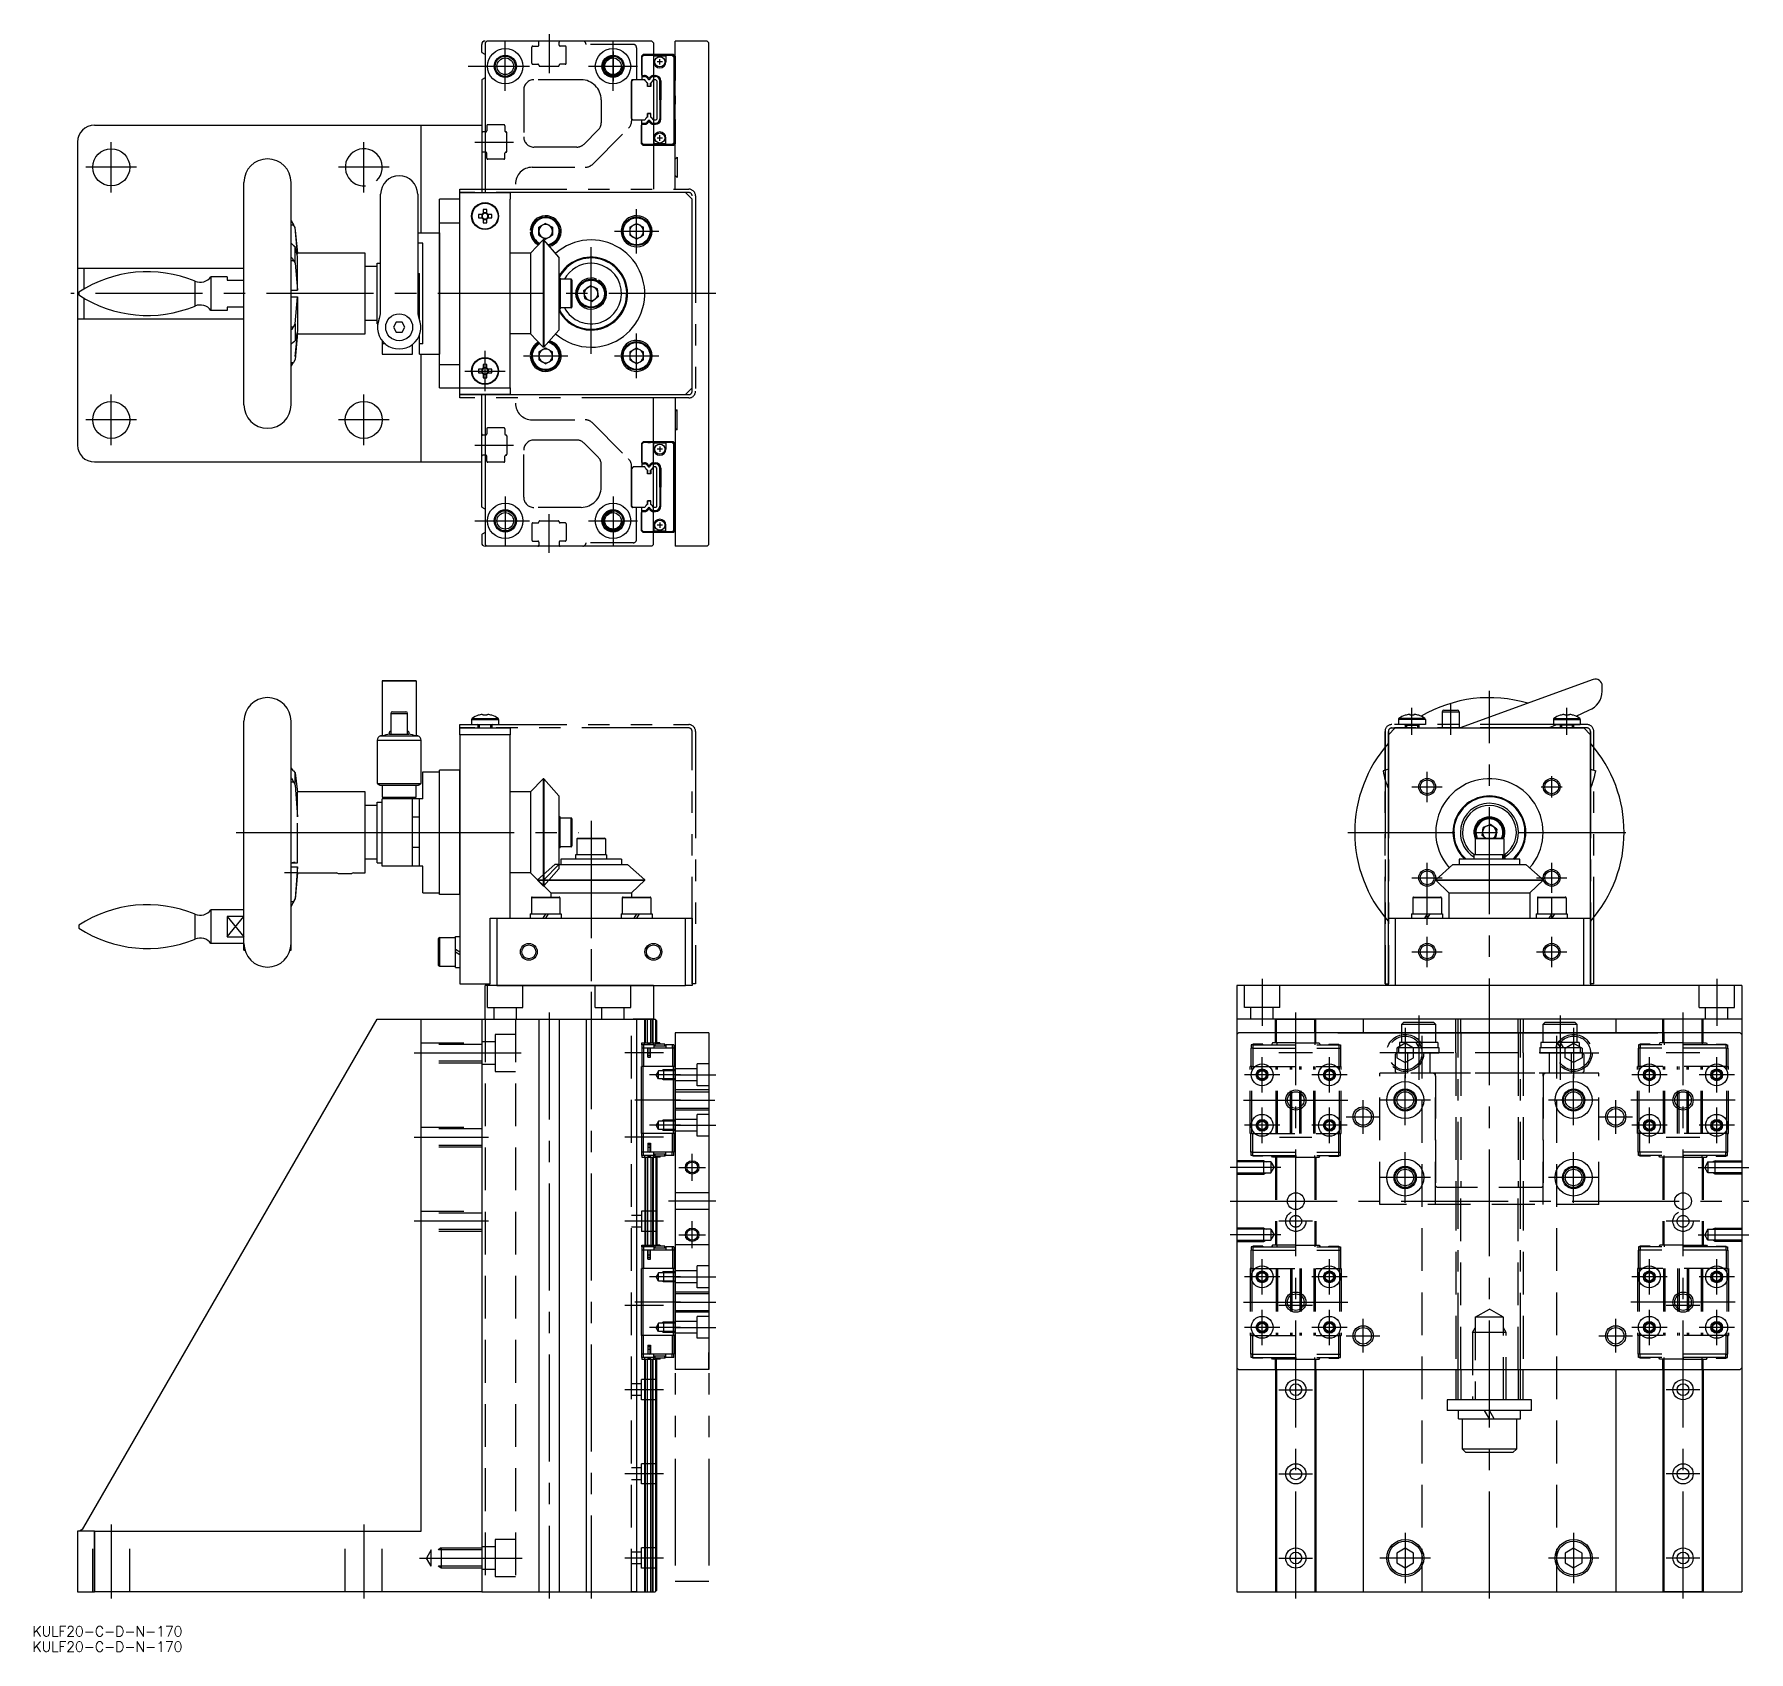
# Model space of a CAD drawing. Extents: x -165 to 344, y -413 to 67.
import ezdxf

# ---------------------------------------------------------------- set-up
doc = ezdxf.new("R2010")
doc.units = 0
for name, pattern in [('CENTER', [50.8, 31.75, -6.35, 6.35, -6.35]), ('DASHED', [19.05, 12.7, -6.35]), ('PHANTOM', [63.5, 31.75, -6.35, 6.35, -6.35, 6.35, -6.35])]:
    doc.linetypes.add(name, pattern=pattern)
doc.layers.get('0').update_dxf_attribs({"linetype": 'CONTINUOUS'})
doc.layers.add('CENTER', color=1, linetype='CENTER')
doc.layers.add('SCALE', color=7, linetype='CONTINUOUS')
doc.styles.get("Standard").update_dxf_attribs({"font": 'txt.shx', "height": 3, "bigfont": 'bigfont.shx'})

# ---------------------------------------------------------------- blocks, each defined once
blk = doc.blocks.new('*U3')
at = {"color": 7, "linetype": 'CONTINUOUS'}
blk.add_text('KULF20-C-D-N-170', height=3, dxfattribs=at).set_placement((-165.87, -408.76))
blk = doc.blocks.new('*U4')
at = {"color": 7, "linetype": 'CONTINUOUS'}
blk.add_text('KULF20-C-D-N-170', height=3, dxfattribs=at).set_placement((-165.87, -413.32))

msp = doc.modelspace()

# ---------------------------------------------------------------- linework, layer by layer
at = {"color": 7, "linetype": 'CONTINUOUS'}
for p, q in [((-32.5, 61.71), (-32.5, 64)), ((-31.5, 60.96), (-32.35, 61.45)), ((-31, 65), (-31.5, 64.5)), ((-31.5, 64.5), (-31.5, 20)), ((18, 65), (-31, 65)), ((18, 65), (18.5, 64.5)), ((18.5, 64.5), (18.5, 21)), ((33, 65), (25, 65)), ((25, 21), (25, 65)), ((34.5, 65), (33, 65)), ((35, 64.5), (34.5, 65)), ((35, -84.5), (35, 64.5)), ((24.5, 61), (18.5, 61)), ((24.2, 60.8), (18.5, 60.8)), ((18.6, 60.75), (18.5, 60.75)), ((18.6, 58.8), (18.6, 60.75)), ((22.2, 60.55), (18.6, 60.55)), ((21.2, 58.8), (19.6, 58.8)), ((20.4, 58), (20.4, 59.6)), ((22.2, 60.75), (22.2, 58.8)), ((24.1, 60.75), (22.2, 60.75)), ((24.6, 60.25), (24.1, 60.75)), ((24.7, 60.3), (24.2, 60.8)), ((25, 60.5), (24.5, 61)), ((24.6, 60.25), (24.6, 34.75)), ((24.7, 60.3), (24.7, 34.7)), ((25, 60.5), (25, 53.3)), ((-32.5, 53.29), (-32.5, 20)), ((-31.5, 54.04), (-32.35, 53.55)), ((19.2, 53.5), (18.5, 53.5)), ((18.51, 54.73), (19.13, 54.73)), ((18.51, 54.73), (18.51, 54.43)), ((18.51, 54.43), (19.13, 54.43)), ((19.13, 54.43), (19.13, 54.73)), ((19.5, 53.2), (19.2, 53.5)), ((19.5, 53.2), (19.5, 41.8)), ((20.43, 47.5), (20.43, 53.13)), ((20.43, 53.13), (20.73, 53.13)), ((20.73, 53.13), (20.73, 47.5)), ((24.75, 52.9), (25, 53.3)), ((24.75, 52.9), (24.75, 42.1)), ((20.73, 47.5), (20.43, 47.5)), ((20.43, 47.5), (20.43, 41.87)), ((20.73, 41.87), (20.73, 47.5)), ((25, 48.7), (24.75, 49.1)), ((25, 46.3), (24.75, 45.9)), ((25, 48.7), (25, 46.3)), ((19.2, 41.5), (18.5, 41.5)), ((19.5, 41.8), (19.2, 41.5)), ((20.43, 41.87), (20.73, 41.87)), ((24.75, 42.1), (25, 41.7)), ((25, 41.7), (25, 34.5)), ((-147.5, 40), (-32.5, 40)), ((-50.5, 8), (-50.5, 40)), ((-31.5, 38), (-32.2, 38)), ((18.51, 40.57), (19.13, 40.57)), ((18.51, 40.27), (18.51, 40.57)), ((18.51, 40.27), (19.13, 40.27)), ((18.6, 36.2), (18.6, 34.25)), ((19.13, 40.57), (19.13, 40.27)), ((21.2, 36.2), (19.6, 36.2)), ((20.4, 35.4), (20.4, 37)), ((22.2, 34.25), (22.2, 36.2)), ((-152.5, 35), (-152.5, -2.5)), ((-31.5, 32), (-32.2, 32)), ((18.6, 34.25), (18.5, 34.25)), ((24.2, 34.2), (18.5, 34.2)), ((24.5, 34), (18.5, 34)), ((22.2, 34.45), (18.6, 34.45)), ((24.1, 34.25), (22.2, 34.25)), ((24.6, 34.75), (24.1, 34.25)), ((24.7, 34.7), (24.2, 34.2)), ((25, 34.5), (24.5, 34)), ((-103.1, -43), (-103.1, 23)), ((-89.1, -43), (-89.1, 23)), ((-62.5, -15.46), (-62.5, 19.5)), ((-51.5, 19.5), (-51.5, -15.46)), ((-45, 11.02), (-45, 18)), ((-39, 18), (-39, 20)), ((-39, 20), (-24, 20)), ((-39, -38), (-39, 18)), ((-24, 20), (-24, 18)), ((28, 20), (-24, 20)), ((-24, -38), (-24, 18)), ((30, 18), (28, 20)), ((30, -38), (30, 18)), ((-89.1, 11.6), (-88.41, 10.42)), ((-89.1, 10.42), (-88.41, 10.42)), ((-87.92, 9.59), (-88.41, 10.42)), ((-45, 11.02), (-39, 11.02)), ((-45, -31.02), (-45, 11.02)), ((-32.37, 13.51), (-33.48, 13.51)), ((-33.48, 12.48), (-32.37, 12.48)), ((-32.48, 13.51), (-32.48, 12.48)), ((-32.02, 14.98), (-32.02, 13.87)), ((-30.99, 13.98), (-32.02, 13.98)), ((-32.02, 12.13), (-32.02, 11.02)), ((-32.02, 12.02), (-30.99, 12.02)), ((-30.99, 13.87), (-30.99, 14.98)), ((-30.99, 11.02), (-30.99, 12.13)), ((-29.52, 13.51), (-30.63, 13.51)), ((-30.63, 12.48), (-29.52, 12.48)), ((-30.52, 12.48), (-30.52, 13.51)), ((-13.5, 10.86), (-15.54, 9.68)), ((-13.5, 10.86), (-11.46, 9.68)), ((11.46, 9.68), (13.5, 10.86)), ((13.5, 10.86), (15.54, 9.68)), ((-87.24, 1.68), (-87.92, 9.59)), ((-87.85, 8.7), (-87.24, 2)), ((-51.5, 8), (-45, 8)), ((-45, 8), (-45, -28)), ((-17.74, 8.83), (-18.09, 8.86)), ((-17.74, 8.17), (-18.09, 8.14)), ((-14.21, 5.92), (-18, 2)), ((-15.54, 7.32), (-15.54, 9.68)), ((-15.54, 7.32), (-13.5, 6.14)), ((-14.07, 5.92), (-14.21, 5.92)), ((-14.21, 5.92), (-14.21, -25.93)), ((-9.56, 0.82), (-14.07, 5.92)), ((-14.07, 5.92), (-14.07, -25.93)), ((-13.5, 6.14), (-11.46, 7.32)), ((-11.46, 9.68), (-11.46, 7.32)), ((9.26, 8.83), (8.91, 8.86)), ((9.26, 8.17), (8.91, 8.14)), ((11.46, 9.68), (11.46, 7.32)), ((13.5, 6.14), (11.46, 7.32)), ((13.5, 6.14), (15.54, 7.32)), ((15.54, 7.32), (15.54, 9.68)), ((-89.1, 4.94), (-88.41, 4.32)), ((-88.82, 0.52), (-88.41, -0.13)), ((-88.41, 4.32), (-87.92, 4.01)), ((-87.24, 1.06), (-87.92, 4.01)), ((-87.92, -0.97), (-87.92, 4.01)), ((-87.38, 1.68), (-87.24, 1.68)), ((-67.1, 2), (-87.24, 2)), ((-87.24, 1.68), (-87.24, 2)), ((-87.24, -9), (-87.24, 1.06)), ((-67.1, -10), (-67.1, 2)), ((-50, 4.97), (-51.5, 4.97)), ((-50, -24.97), (-50, 4.97)), ((-18, 2), (-24, 2)), ((-18, 2), (-18, -22)), ((-9.56, 0.82), (-9.56, -20.82)), ((-152.5, -2.5), (-150.67, -2.5)), ((-152.5, -2.5), (-152.5, -17.5)), ((-150.67, -2.5), (-103.1, -2.5)), ((-150.67, -2.5), (-150.67, -8.69)), ((-112.89, -5), (-112.89, -15)), ((-108.1, -5), (-112.89, -5)), ((-108.1, -5), (-108.1, -6)), ((-89.1, -0.13), (-88.41, -0.13)), ((-88.41, -0.13), (-87.92, -0.97)), ((-87.92, -0.97), (-87.24, -9)), ((-63.5, -2), (-67.1, -2)), ((-63.5, -19), (-63.5, -1)), ((-63.5, -1), (-62.5, -1)), ((-51.5, -4), (-51, -4)), ((-51, -17.65), (-51, -4)), ((-152.1, -9.59), (-152.1, -10.41)), ((-117.63, -6.31), (-117.63, -13.69)), ((-108.1, -6), (-103.1, -6)), ((-89.1, -9), (-87.24, -9)), ((-67.1, -22), (-67.1, -10)), ((-9.21, -5.4), (-9.55, -5.4)), ((-9.2, -5.4), (-9.2, -14.6)), ((-5.95, -5.75), (-9.2, -5.75)), ((-5.95, -14.25), (-5.95, -5.75)), ((-5.7, -6), (-5.7, -14)), ((-2.19, -9.12), (-0.33, -7.67)), ((-1.86, -11.45), (-2.19, -9.12)), ((1.86, -8.55), (-0.33, -7.67)), ((1.44, -6), (1.56, -5.67)), ((2.19, -10.88), (1.86, -8.55)), ((2.05, -6.28), (2.22, -5.97)), ((-150.67, -11.31), (-150.67, -17.5)), ((-108.1, -15), (-112.89, -15)), ((-103.1, -14), (-108.1, -14)), ((-108.1, -14), (-108.1, -15)), ((-89.1, -11), (-87.24, -11)), ((-87.92, -19.03), (-87.24, -11)), ((-87.24, -11), (-87.24, -21.06)), ((-9.2, -14.6), (-9.56, -14.6)), ((-5.95, -14.25), (-9.2, -14.25)), ((-1.86, -11.45), (0.33, -12.33)), ((2.19, -10.88), (0.33, -12.33)), ((-152.5, -17.5), (-150.67, -17.5)), ((-152.5, -17.5), (-152.5, -55)), ((-150.67, -17.5), (-103.1, -17.5)), ((-89.1, -19.87), (-88.41, -19.87)), ((-88.82, -20.52), (-88.41, -19.87)), ((-88.41, -19.87), (-87.92, -19.03)), ((-87.92, -19.03), (-87.92, -24.01)), ((-63.5, -18), (-67.1, -18)), ((-63.5, -19), (-63.37, -19)), ((-63.5, -19), (-63.37, -19)), ((-57.87, -18.5), (-58.73, -20)), ((-58.73, -20), (-57.87, -21.5)), ((-56.13, -18.5), (-57.87, -18.5)), ((-55.27, -20), (-56.13, -18.5)), ((-56.13, -21.5), (-55.27, -20)), ((-89.1, -24.94), (-88.41, -24.32)), ((-88.41, -24.32), (-87.92, -24.01)), ((-87.24, -21.06), (-87.92, -24.01)), ((-87.24, -21.68), (-87.92, -29.59)), ((-87.85, -28.7), (-87.24, -22)), ((-87.38, -21.68), (-87.24, -21.68)), ((-87.24, -21.68), (-87.24, -22)), ((-87.24, -22), (-67.1, -22)), ((-62, -24.06), (-62, -28)), ((-61.1, -24.97), (-62, -24.97)), ((-57.87, -21.5), (-56.13, -21.5)), ((-53, -28), (-53, -25.05)), ((-51, -28), (-51, -22.35)), ((-50, -24.97), (-51, -24.97)), ((-50, -24.97), (-51, -24.97)), ((-18, -22), (-24, -22)), ((-14.21, -25.93), (-18, -22)), ((-9.56, -20.82), (-14.07, -25.93)), ((-89.1, -31.6), (-88.41, -30.42)), ((-89.1, -30.42), (-88.41, -30.42)), ((-87.92, -29.59), (-88.41, -30.42)), ((-62, -28), (-53, -28)), ((-51, -28), (-45, -28)), ((-51, -28), (-45, -28)), ((-50.5, -60), (-50.5, -28)), ((-17.74, -28.17), (-18.09, -28.14)), ((-17.74, -28.83), (-18.09, -28.86)), ((-15.54, -27.32), (-13.5, -26.14)), ((-15.54, -27.32), (-15.54, -29.68)), ((-13.5, -30.86), (-15.54, -29.68)), ((-14.07, -25.93), (-14.21, -25.93)), ((-13.5, -26.14), (-11.46, -27.32)), ((-13.5, -30.86), (-11.46, -29.68)), ((-11.46, -29.68), (-11.46, -27.32)), ((9.26, -28.17), (8.91, -28.14)), ((9.26, -28.83), (8.91, -28.86)), ((11.46, -27.32), (13.5, -26.14)), ((11.46, -27.32), (11.46, -29.68)), ((13.5, -30.86), (11.46, -29.68)), ((13.5, -26.14), (15.54, -27.32)), ((13.5, -30.86), (15.54, -29.68)), ((15.54, -29.68), (15.54, -27.32)), ((-45, -38), (-45, -31.02)), ((-45, -31.02), (-39, -31.02)), ((-32.37, -32.49), (-33.48, -32.49)), ((-33.48, -33.52), (-32.37, -33.52)), ((-32.48, -32.49), (-32.48, -33.52)), ((-32.02, -31.02), (-32.02, -32.13)), ((-30.99, -32.02), (-32.02, -32.02)), ((-32.02, -33.87), (-32.02, -34.98)), ((-32.02, -33.98), (-30.99, -33.98)), ((-30.99, -32.13), (-30.99, -31.02)), ((-30.99, -34.98), (-30.99, -33.87)), ((-29.52, -32.49), (-30.63, -32.49)), ((-30.63, -33.52), (-29.52, -33.52)), ((-30.52, -33.52), (-30.52, -32.49)), ((-39, -40), (-39, -38)), ((-39, -38), (-24, -38)), ((-24, -40), (-39, -40)), ((-32.5, -73.29), (-32.5, -40)), ((-31.5, -40), (-31.5, -84.5)), ((-24, -38), (-24, -40)), ((-24, -40), (28, -40)), ((28, -40), (30, -38)), ((18.5, -84.5), (18.5, -41)), ((25, -41), (25, -85)), ((-31.5, -52), (-32.2, -52)), ((24.5, -54), (18.5, -54)), ((24.2, -54.2), (18.5, -54.2)), ((18.6, -54.25), (18.5, -54.25)), ((18.6, -56.2), (18.6, -54.25)), ((22.2, -54.45), (18.6, -54.45)), ((20.4, -55.4), (20.4, -57)), ((22.2, -54.25), (22.2, -56.2)), ((24.1, -54.25), (22.2, -54.25)), ((24.6, -54.75), (24.1, -54.25)), ((24.7, -54.7), (24.2, -54.2)), ((25, -54.5), (24.5, -54)), ((24.6, -80.25), (24.6, -54.75)), ((24.7, -80.3), (24.7, -54.7)), ((25, -61.7), (25, -54.5)), ((-147.5, -60), (-50.5, -60)), ((-50.5, -60), (-32.5, -60)), ((-31.5, -58), (-32.2, -58)), ((18.51, -60.27), (18.51, -60.57)), ((18.51, -60.27), (19.13, -60.27)), ((18.51, -60.57), (19.13, -60.57)), ((19.13, -60.57), (19.13, -60.27)), ((21.2, -56.2), (19.6, -56.2)), ((19.2, -61.5), (18.5, -61.5)), ((19.5, -61.8), (19.2, -61.5)), ((19.5, -73.2), (19.5, -61.8)), ((20.43, -61.87), (20.73, -61.87)), ((20.43, -67.5), (20.43, -61.87)), ((20.73, -61.87), (20.73, -67.5)), ((24.75, -62.1), (25, -61.7)), ((24.75, -72.9), (24.75, -62.1)), ((25, -66.3), (24.75, -65.9)), ((20.73, -67.5), (20.43, -67.5)), ((20.43, -67.5), (20.43, -73.13)), ((20.73, -73.13), (20.73, -67.5)), ((25, -68.7), (24.75, -69.1)), ((25, -68.7), (25, -66.3)), ((-31.5, -74.04), (-32.35, -73.55)), ((19.2, -73.5), (18.5, -73.5)), ((18.51, -74.73), (18.51, -74.43)), ((18.51, -74.43), (19.13, -74.43)), ((18.51, -74.73), (19.13, -74.73)), ((19.13, -74.43), (19.13, -74.73)), ((19.5, -73.2), (19.2, -73.5)), ((20.43, -73.13), (20.73, -73.13)), ((24.75, -72.9), (25, -73.3)), ((25, -80.5), (25, -73.3)), ((-31.5, -80.96), (-32.35, -81.45)), ((18.6, -80.75), (18.5, -80.75)), ((24.2, -80.8), (18.5, -80.8)), ((24.5, -81), (18.5, -81)), ((18.6, -78.8), (18.6, -80.75)), ((22.2, -80.55), (18.6, -80.55)), ((21.2, -78.8), (19.6, -78.8)), ((20.4, -78), (20.4, -79.6)), ((22.2, -80.75), (22.2, -78.8)), ((24.1, -80.75), (22.2, -80.75)), ((24.6, -80.25), (24.1, -80.75)), ((24.7, -80.3), (24.2, -80.8)), ((25, -80.5), (24.5, -81)), ((-32.5, -81.71), (-32.5, -84)), ((-31.5, -84.5), (-31, -85)), ((-31, -85), (-31.5, -85)), ((18, -85), (-31, -85)), ((18.5, -84.5), (18, -85)), ((18, -85), (18.5, -84.5)), ((34.5, -85), (25, -85)), ((33, -85), (25, -85)), ((34.5, -85), (33, -85)), ((35, -84.5), (34.5, -85)), ((35, -84.5), (34.5, -85)), ((-62, -125), (-62, -125.12)), ((-62, -125.12), (-62, -141.38)), ((-52, -125.12), (-62, -125.12)), ((-52, -125), (-52, -125.12)), ((-52, -125.12), (-52, -141.38)), ((297.57, -124.62), (258.06, -139)), ((300.25, -128.08), (300.25, -126.5)), ((-103.1, -202.57), (-103.1, -137)), ((-89.1, -202.57), (-89.1, -137)), ((-59.5, -134.7), (-54.5, -134.7)), ((-59, -134.2), (-55, -134.2)), ((-35.5, -136.45), (-35.5, -138)), ((-35.5, -136.45), (-31.5, -136.45)), ((-35.35, -136.16), (-31.5, -136.16)), ((-33.48, -135.23), (-33.49, -135.21)), ((-32.37, -134.98), (-32.02, -134.98)), ((-32.02, -134.98), (-32.02, -135.23)), ((-31.5, -136.16), (-27.65, -136.16)), ((-31.5, -136.45), (-27.5, -136.45)), ((-30.99, -134.98), (-30.63, -134.98)), ((-30.99, -135.23), (-30.99, -134.98)), ((-29.51, -135.21), (-29.52, -135.23)), ((-27.5, -136.45), (-27.5, -138)), ((247.75, -136.45), (239.75, -136.45)), ((239.75, -136.45), (239.75, -137.99)), ((247.6, -136.16), (239.9, -136.16)), ((241.76, -135.21), (241.77, -135.23)), ((243.24, -134.98), (242.88, -134.98)), ((243.24, -135.23), (243.24, -134.98)), ((244.62, -134.98), (244.27, -134.98)), ((244.27, -134.98), (244.27, -135.23)), ((245.74, -135.23), (245.74, -135.21)), ((247.75, -136.45), (247.75, -137.97)), ((252.75, -134.2), (252.75, -139)), ((252.75, -134.2), (257.75, -134.2)), ((253.25, -133.7), (257.25, -133.7)), ((257.75, -134.2), (257.75, -138)), ((285.75, -136.45), (293.75, -136.45)), ((285.75, -136.45), (285.75, -138)), ((285.9, -136.16), (293.6, -136.16)), ((287.77, -135.23), (287.76, -135.21)), ((288.88, -134.98), (289.24, -134.98)), ((289.24, -134.98), (289.24, -135.23)), ((290.27, -134.98), (290.62, -134.98)), ((290.27, -135.23), (290.27, -134.98)), ((291.74, -135.21), (291.74, -135.23)), ((292.5, -135.51), (296.3, -133.72)), ((293.75, -136.45), (293.75, -138)), ((-62.53, -141.38), (-51.47, -141.38)), ((-59.84, -140.88), (-54.16, -140.88)), ((-39, -139), (-24, -139)), ((-39, -141), (-39, -139)), ((-39, -141), (-39, -215)), ((-24, -141), (-39, -141)), ((-35.5, -138), (-31.5, -138)), ((-33.5, -139), (-33.5, -138.2)), ((-31.5, -138), (-27.5, -138)), ((-29.5, -138.2), (-29.5, -139)), ((-24, -139), (-24, -141)), ((-24, -195.5), (-24, -141)), ((238.75, -139), (236.75, -141)), ((236.75, -195.5), (236.75, -141)), ((238.75, -139), (294.75, -139)), ((247.75, -138), (239.75, -138)), ((241.75, -138.2), (245.75, -138.2)), ((241.75, -138.2), (241.75, -139)), ((245.75, -138.2), (245.75, -139)), ((257.75, -138), (257.75, -139)), ((284.32, -139), (286.79, -138)), ((285.75, -138), (293.75, -138)), ((291.75, -138.2), (287.75, -138.2)), ((287.75, -138.2), (287.75, -139)), ((291.75, -138.2), (291.75, -139)), ((296.75, -141), (294.75, -139)), ((296.75, -195.5), (296.75, -141)), ((-63.5, -142.64), (-50.5, -142.64)), ((-88.41, -151.74), (-89.1, -150.79)), ((-88.41, -151.74), (-87.92, -152.33)), ((-87.92, -155.95), (-87.92, -152.33)), ((-87.92, -152.33), (-87.24, -158.04)), ((-50, -152), (-45, -152)), ((-50, -160), (-50, -152)), ((-45, -188.5), (-45, -151.5)), ((-39, -188.5), (-39, -151.5)), ((236.75, -151.27), (235.17, -151.77)), ((296.75, -151.27), (298.33, -151.77)), ((-89.1, -154.97), (-88.41, -154.97)), ((-88.99, -153.92), (-88.41, -154.97)), ((-88.41, -154.97), (-87.92, -155.95)), ((-87.92, -155.95), (-87.24, -165.35)), ((-63.5, -155.5), (-50.5, -155.5)), ((-62.63, -156), (-51.37, -156)), ((-14.21, -154.07), (-18, -158)), ((-14.21, -154.07), (-14.21, -170)), ((-14.07, -154.07), (-14.21, -154.07)), ((-14.07, -154.07), (-14.07, -170)), ((-9.56, -159.18), (-14.07, -154.07)), ((-67.1, -158), (-87.24, -158)), ((-87.24, -165.35), (-87.24, -158.04)), ((-67.1, -182), (-67.1, -158)), ((-63.5, -162), (-67.1, -162)), ((-63.5, -161), (-62, -161)), ((-63.5, -179), (-63.5, -161)), ((-62, -159.5), (-52, -159.5)), ((-62, -180), (-62, -160)), ((-62, -179), (-62, -161)), ((-53, -180), (-53, -160)), ((-51, -180), (-51, -160)), ((-18, -158), (-24, -158)), ((-18, -158), (-18, -170)), ((-9.56, -159.18), (-9.56, -170)), ((-87.24, -179.09), (-87.24, -167.25)), ((-9.2, -165.4), (-9.56, -165.4)), ((-9.2, -174.6), (-9.2, -165.4)), ((-5.95, -165.75), (-9.2, -165.75)), ((-5.95, -174.25), (-5.95, -165.75)), ((-5.7, -166), (-5.7, -174)), ((267.06, -167.66), (264.88, -168.56)), ((268.93, -169.1), (267.06, -167.66)), ((-18, -170), (-18, -182)), ((-14.21, -170), (-14.21, -185.92)), ((-14.07, -170), (-14.07, -185.92)), ((-9.56, -170), (-9.56, -179.56)), ((4.25, -171.95), (-4.25, -171.95)), ((-4.25, -171.95), (-4.25, -176.7)), ((-4, -171.7), (4, -171.7)), ((4.25, -171.95), (4.25, -176.7)), ((271, -171.95), (262.5, -171.95)), ((262.5, -171.95), (262.5, -176.7)), ((262.75, -171.7), (270.75, -171.7)), ((264.57, -170.9), (264.88, -168.56)), ((265.61, -171.7), (264.57, -170.9)), ((265.51, -171.62), (265.62, -171.7)), ((267.98, -171.7), (268.62, -171.44)), ((268.93, -169.1), (268.62, -171.44)), ((271, -171.95), (271, -176.7)), ((-63.5, -178), (-67.1, -178)), ((-9.2, -174.6), (-9.56, -174.6)), ((-5.95, -174.25), (-9.2, -174.25)), ((9, -178), (-9, -178)), ((-9, -178), (-9, -179.56)), ((4.6, -176.7), (-4.6, -176.7)), ((-4.6, -176.7), (-4.6, -178)), ((4.6, -176.7), (4.6, -178)), ((9, -178), (9, -179.56)), ((275.75, -178), (257.75, -178)), ((257.75, -178), (257.75, -179.56)), ((270.78, -176.7), (262.15, -176.7)), ((262.15, -176.7), (262.15, -178)), ((270.78, -178), (270.78, -176.7)), ((270.78, -176.7), (271.08, -176.7)), ((271.08, -178), (271.08, -176.7)), ((271.35, -176.7), (271.08, -176.7)), ((271.35, -176.7), (271.35, -178)), ((275.75, -179.56), (275.75, -178)), ((-89.1, -179.09), (-87.24, -179.09)), ((-89.1, -180.26), (-87.24, -180.26)), ((-87.92, -178.98), (-88.41, -178.97)), ((-87.92, -178.98), (-87.24, -179.09)), ((-87.24, -180.26), (-87.92, -189.6)), ((-87.24, -182), (-87.92, -189.84)), ((-87.24, -182), (-87.24, -180.26)), ((-87.24, -182), (-75.59, -182)), ((-75.52, -181.99), (-75.16, -182.2)), ((-75.16, -182.2), (-71.05, -182.2)), ((-70.68, -181.99), (-71.05, -182.2)), ((-70.6, -182), (-67.1, -182)), ((-63.5, -179), (-62, -179)), ((-50, -188), (-50, -180)), ((-18, -182), (-24, -182)), ((-18, -182), (-12, -188)), ((-9.56, -179.56), (-14.07, -184.07)), ((-9.56, -179.56), (10.82, -179.56)), ((15.92, -184.07), (10.82, -179.56)), ((250.83, -184.07), (255.93, -179.56)), ((255.93, -179.56), (277.57, -179.56)), ((282.68, -184.07), (277.57, -179.56)), ((-50, -188), (-45, -188)), ((-15.92, -184.07), (15.92, -184.07)), ((-15.92, -184.07), (-15.92, -184.21)), ((-15.92, -184.21), (15.92, -184.21)), ((-15.92, -184.21), (-14.21, -185.92)), ((-14.21, -185.92), (-14.07, -185.92)), ((-12, -188), (12, -188)), ((-12, -188), (-12, -189.2)), ((12, -188), (15.92, -184.21)), ((12, -188), (12, -189.2)), ((15.92, -184.21), (15.92, -184.07)), ((250.83, -184.07), (282.68, -184.07)), ((250.83, -184.21), (250.83, -184.07)), ((250.83, -184.21), (282.68, -184.21)), ((250.83, -184.21), (254.75, -188)), ((254.75, -188), (278.75, -188)), ((254.75, -188), (254.75, -195.5)), ((282.68, -184.21), (278.75, -188)), ((278.75, -188), (278.75, -195.5)), ((282.68, -184.21), (282.68, -184.07)), ((-103.1, -193), (-112.89, -193)), ((-112.89, -193), (-112.89, -203)), ((-89.1, -190.57), (-88.41, -190.57)), ((-88.41, -190.57), (-89.1, -191.89)), ((-87.92, -189.6), (-88.41, -190.57)), ((-87.92, -189.84), (-87.92, -189.6)), ((-17.75, -189.45), (-17.75, -194.2)), ((-9.25, -189.45), (-17.75, -189.45)), ((-17.5, -189.2), (-9.5, -189.2)), ((-9.25, -189.45), (-9.25, -194.2)), ((9.25, -189.45), (9.25, -194.2)), ((17.75, -189.45), (9.25, -189.45)), ((9.5, -189.2), (17.5, -189.2)), ((17.75, -189.45), (17.75, -194.2)), ((252.5, -189.45), (244, -189.45)), ((244, -189.45), (244, -194.2)), ((244.25, -189.2), (252.25, -189.2)), ((252.5, -189.45), (252.5, -194.2)), ((289.5, -189.45), (281, -189.45)), ((281, -189.45), (281, -194.2)), ((281.25, -189.2), (289.25, -189.2)), ((289.5, -189.45), (289.5, -194.2)), ((-152.1, -197.58), (-152.1, -198.41)), ((-117.63, -194.31), (-117.63, -201.69)), ((-108.1, -195), (-108.1, -201)), ((-103.1, -195), (-108.1, -195)), ((-30, -195.5), (-24, -195.5)), ((-30, -215), (-30, -195.5)), ((-28, -195.5), (28, -195.5)), ((-28, -195.5), (-28, -215.5)), ((-18.09, -194.2), (-8.9, -194.2)), ((-18.09, -194.2), (-18.09, -195.5)), ((-13.52, -194.2), (-14.33, -195.5)), ((-12.71, -194.2), (-13.52, -195.5)), ((-8.9, -194.2), (-8.9, -195.5)), ((8.91, -194.2), (18.1, -194.2)), ((8.91, -194.2), (8.91, -195.5)), ((13.5, -194.2), (12.69, -195.5)), ((14.31, -194.2), (13.5, -195.5)), ((18.1, -194.2), (18.1, -195.5)), ((28, -215.5), (28, -195.5)), ((28, -195.5), (30, -195.5)), ((30, -195.5), (30, -215.5)), ((236.75, -215.5), (236.75, -195.5)), ((236.75, -195.5), (238.75, -195.5)), ((238.75, -195.5), (294.75, -195.5)), ((238.75, -195.5), (238.75, -215.5)), ((243.65, -194.2), (252.85, -194.2)), ((243.65, -194.2), (243.65, -195.5)), ((248.25, -194.2), (247.44, -195.5)), ((249.06, -194.2), (248.25, -195.5)), ((252.85, -194.2), (252.85, -195.5)), ((280.65, -194.2), (289.85, -194.2)), ((280.65, -194.2), (280.65, -195.5)), ((285.25, -194.2), (284.44, -195.5)), ((286.06, -194.2), (285.25, -195.5)), ((289.85, -194.2), (289.85, -195.5)), ((294.75, -215.5), (294.75, -195.5)), ((294.75, -195.5), (296.75, -195.5)), ((296.75, -195.5), (296.75, -215.5)), ((-103.1, -203), (-112.89, -203)), ((-108.1, -201), (-103.1, -201)), ((-103.1, -205), (-103.1, -202.57)), ((-89.1, -205), (-89.1, -202.57)), ((-45.3, -205.5), (-45.3, -201.5)), ((-45.05, -201.25), (-45.05, -205.5)), ((-45.05, -201.25), (-40.3, -201.25)), ((-40.3, -200.9), (-39, -200.9)), ((-40.3, -210.1), (-40.3, -200.9)), ((-103.1, -205), (-102.81, -205)), ((-89.39, -205), (-89.1, -205)), ((-45.3, -209.5), (-45.3, -205.5)), ((-45.05, -205.5), (-45.05, -209.75)), ((-40.3, -204.69), (-39, -205.5)), ((-40.3, -205.5), (-39, -206.31)), ((-45.05, -209.75), (-40.3, -209.75)), ((-40.3, -210.1), (-39, -210.1)), ((-39, -215), (-30, -215)), ((18.5, -215.5), (-31.5, -215.5)), ((-31.5, -225.5), (-31.5, -215.5)), ((-28, -215.5), (28, -215.5)), ((18.5, -215.5), (18.5, -225.5)), ((30, -215.5), (28, -215.5)), ((191.75, -215.5), (191.75, -395.5)), ((341.75, -215.5), (191.75, -215.5)), ((294.75, -215.5), (238.75, -215.5)), ((341.75, -215.5), (341.75, -395.5)), ((-150.67, -376.3), (-63.52, -225.5)), ((-63.52, -225.5), (-32.5, -225.5)), ((-63.52, -225.5), (-50.5, -225.5)), ((-50.5, -377.5), (-50.5, -225.5)), ((-50.5, -225.5), (-32.5, -225.5)), ((-32.5, -225.5), (-32.5, -395.5)), ((-32.5, -225.5), (-32.5, -395.5)), ((-32.5, -225.5), (19, -225.5)), ((-31.5, -225.5), (18.5, -225.5)), ((-31.5, -225.5), (18.5, -225.5)), ((-15.5, -225.5), (-15.5, -395.5)), ((-9.5, -225.5), (-9.5, -395.5)), ((-1.5, -225.5), (-1.5, -395.5)), ((12.49, -225.5), (15.95, -225.5)), ((12.49, -225.5), (15.95, -225.5)), ((15.95, -225.5), (12.5, -225.5)), ((15.95, -225.5), (12.5, -225.5)), ((13.5, -225.5), (13.5, -395.5)), ((15.94, -232.55), (15.94, -225.5)), ((18.55, -225.5), (15.95, -225.5)), ((15.95, -225.5), (18.5, -225.5)), ((15.95, -225.5), (18.5, -225.5)), ((18.55, -225.5), (15.95, -225.5)), ((16.15, -232.55), (16.15, -225.5)), ((16.7, -232.55), (16.7, -225.5)), ((17.7, -232.55), (17.7, -225.5)), ((18.25, -232.55), (18.25, -225.5)), ((18.46, -232.55), (18.46, -225.5)), ((18.5, -225.5), (18.55, -225.5)), ((18.5, -225.5), (18.55, -225.5)), ((19.5, -226), (19, -225.5)), ((19.2, -232.55), (19.2, -225.7)), ((19.5, -232.55), (19.5, -226)), ((341.75, -225.5), (191.75, -225.5)), ((203.25, -225.5), (215.25, -225.5)), ((203.25, -229.5), (203.25, -225.5)), ((203.55, -229.5), (203.55, -225.5)), ((214.95, -229.5), (214.95, -225.5)), ((215.25, -229.5), (215.25, -225.5)), ((229.25, -225.5), (229.25, -229.5)), ((240.75, -227), (241.35, -226.4)), ((240.75, -227), (250.75, -227)), ((240.75, -229.5), (240.75, -227)), ((241.35, -226.4), (250.15, -226.4)), ((250.15, -226.4), (250.75, -227)), ((250.75, -227), (250.75, -229.5)), ((256.75, -229.5), (256.75, -225.5)), ((258.25, -229.5), (258.25, -225.5)), ((275.25, -229.5), (275.25, -225.5)), ((276.75, -225.5), (276.75, -229.5)), ((282.75, -227), (283.35, -226.4)), ((282.75, -227), (292.75, -227)), ((282.75, -229.5), (282.75, -227)), ((283.35, -226.4), (292.15, -226.4)), ((292.15, -226.4), (292.75, -227)), ((292.75, -227), (292.75, -229.5)), ((304.25, -225.5), (304.25, -229.5)), ((330.25, -225.5), (318.25, -225.5)), ((318.25, -229.5), (318.25, -225.5)), ((318.55, -229.5), (318.55, -225.5)), ((329.95, -229.5), (329.95, -225.5)), ((330.25, -229.5), (330.25, -225.5)), ((15.1, -232.55), (15.89, -232.55)), ((15.1, -233.05), (15.1, -232.55)), ((15.1, -233.05), (15.1, -234.05)), ((15.6, -233.05), (15.1, -233.05)), ((15.1, -234.05), (15.1, -239.55)), ((15.6, -234.05), (15.1, -234.05)), ((18.6, -233.05), (15.6, -233.05)), ((15.6, -233.05), (15.6, -234.05)), ((16.8, -234.05), (15.6, -234.05)), ((15.6, -234.05), (15.6, -239.55)), ((15.89, -232.55), (16.76, -232.55)), ((15.89, -233.05), (15.89, -232.55)), ((16.76, -232.55), (16.85, -232.55)), ((17.02, -233.05), (16.76, -232.55)), ((16.8, -236.75), (16.8, -234.05)), ((17.6, -234.05), (16.8, -234.05)), ((16.85, -232.55), (17.55, -232.55)), ((17.11, -233.05), (16.85, -232.55)), ((17.11, -233.05), (17.11, -233.05)), ((17.29, -233.05), (17.55, -232.55)), ((17.38, -233.05), (17.64, -232.55)), ((17.55, -232.55), (17.64, -232.55)), ((24.2, -234.05), (17.6, -234.05)), ((17.6, -236.75), (17.6, -234.05)), ((17.64, -232.55), (18.51, -232.55)), ((18.51, -232.55), (19.13, -232.55)), ((18.51, -233.05), (18.51, -232.55)), ((18.6, -233.05), (18.6, -234.05)), ((18.6, -233.05), (18.9, -233.05)), ((22.2, -233.45), (18.6, -233.45)), ((21.9, -232.85), (18.9, -232.85)), ((18.9, -232.85), (18.9, -233.45)), ((20.43, -232.55), (19.13, -232.55)), ((19.13, -232.55), (19.13, -232.85)), ((20.43, -232.55), (20.61, -232.85)), ((21.9, -233.45), (21.9, -232.85)), ((21.9, -233.05), (22.2, -233.05)), ((22.2, -233.05), (22.2, -234.05)), ((24.1, -233.05), (22.2, -233.05)), ((24.1, -233.05), (24.1, -234.05)), ((24.6, -233.05), (24.1, -233.05)), ((24.2, -234.05), (24.2, -239.55)), ((24.7, -234.05), (24.2, -234.05)), ((24.6, -233.05), (24.6, -234.05)), ((24.7, -234.05), (24.7, -239.55)), ((35, -229.5), (25, -229.5)), ((25, -229.5), (25, -329.5)), ((35, -229.5), (35, -329.5)), ((35, -229.5), (35, -324.5)), ((192.25, -229.5), (191.75, -230)), ((192.25, -229.5), (191.75, -230)), ((191.75, -230), (191.75, -329)), ((191.75, -230), (191.75, -329)), ((341.25, -229.5), (192.25, -229.5)), ((341.25, -229.5), (192.25, -229.5)), ((221.75, -229.5), (216.75, -229.5)), ((221.75, -229.5), (311.75, -229.5)), ((311.75, -229.5), (316.75, -229.5)), ((341.25, -229.5), (341.75, -230)), ((341.25, -229.5), (341.75, -230)), ((341.75, -230), (341.75, -329)), ((341.75, -230), (341.75, -329)), ((16.8, -234.85), (16.85, -234.85)), ((16.8, -235.31), (16.85, -235.31)), ((16.8, -236.75), (17.6, -236.75)), ((16.85, -234.4), (16.85, -235.45)), ((16.85, -235.45), (17.2, -235.45)), ((16.85, -235.45), (16.85, -236.25)), ((16.85, -236.25), (17.2, -236.25)), ((17.2, -235.45), (17.55, -235.45)), ((17.2, -236.25), (17.55, -236.25)), ((17.55, -235.45), (17.55, -234.4)), ((17.55, -234.85), (17.6, -234.85)), ((17.55, -235.31), (17.6, -235.31)), ((17.55, -236.25), (17.55, -235.45)), ((15, -259.45), (15, -239.55)), ((15.5, -239.55), (15, -239.55)), ((15.5, -259.45), (15.5, -239.55)), ((24.5, -239.55), (15.5, -239.55)), ((24.5, -259.45), (24.5, -239.55)), ((25, -239.55), (24.5, -239.55)), ((25, -259.45), (25, -239.55)), ((15.5, -259.45), (15, -259.45)), ((15.1, -264.95), (15.1, -259.45)), ((24.5, -259.45), (15.5, -259.45)), ((15.6, -264.95), (15.6, -259.45)), ((24.2, -264.95), (24.2, -259.45)), ((25, -259.45), (24.5, -259.45)), ((24.7, -264.95), (24.7, -259.45)), ((16.8, -262.25), (16.8, -264.95)), ((16.8, -262.25), (17.6, -262.25)), ((16.8, -263.69), (16.85, -263.69)), ((16.8, -264.15), (16.85, -264.15)), ((16.85, -262.75), (16.85, -263.55)), ((17.2, -262.75), (16.85, -262.75)), ((16.85, -263.55), (16.85, -264.6)), ((17.2, -263.55), (16.85, -263.55)), ((17.55, -262.75), (17.2, -262.75)), ((17.55, -263.55), (17.2, -263.55)), ((17.55, -263.55), (17.55, -262.75)), ((17.55, -264.6), (17.55, -263.55)), ((17.55, -263.69), (17.6, -263.69)), ((17.55, -264.15), (17.6, -264.15)), ((17.6, -262.25), (17.6, -264.95)), ((15.6, -264.95), (15.1, -264.95)), ((15.1, -265.95), (15.1, -264.95)), ((15.1, -265.95), (15.1, -266.45)), ((15.6, -265.95), (15.1, -265.95)), ((15.1, -266.45), (15.89, -266.45)), ((16.8, -264.95), (15.6, -264.95)), ((15.6, -265.95), (15.6, -264.95)), ((18.6, -265.95), (15.6, -265.95)), ((15.89, -265.95), (15.89, -266.45)), ((15.89, -266.45), (16.76, -266.45)), ((15.94, -266.45), (15.94, -292.55)), ((16.15, -266.45), (16.15, -292.55)), ((16.7, -266.45), (16.7, -292.55)), ((17.02, -265.95), (16.76, -266.45)), ((16.76, -266.45), (16.85, -266.45)), ((17.6, -264.95), (16.8, -264.95)), ((17.11, -265.95), (16.85, -266.45)), ((16.85, -266.45), (17.55, -266.45)), ((17.11, -265.95), (17.11, -265.95)), ((17.29, -265.95), (17.55, -266.45)), ((17.38, -265.95), (17.64, -266.45)), ((17.55, -266.45), (17.64, -266.45)), ((24.2, -264.95), (17.6, -264.95)), ((17.64, -266.45), (18.51, -266.45)), ((17.7, -266.45), (17.7, -292.55)), ((18.25, -266.45), (18.25, -292.55)), ((18.46, -266.45), (18.46, -292.55)), ((18.51, -265.95), (18.51, -266.45)), ((18.51, -266.45), (19.13, -266.45)), ((18.6, -265.95), (18.6, -264.95)), ((22.2, -265.55), (18.6, -265.55)), ((18.6, -265.95), (18.9, -265.95)), ((18.9, -265.55), (18.9, -266.15)), ((21.9, -266.15), (18.9, -266.15)), ((19.13, -266.45), (19.13, -266.15)), ((20.43, -266.45), (19.13, -266.45)), ((19.2, -266.45), (19.2, -292.55)), ((19.5, -266.45), (19.5, -292.55)), ((20.43, -266.45), (20.61, -266.15)), ((21.9, -266.15), (21.9, -265.55)), ((21.9, -265.95), (22.2, -265.95)), ((22.2, -265.95), (22.2, -264.95)), ((24.1, -265.95), (22.2, -265.95)), ((24.1, -265.95), (24.1, -264.95)), ((24.6, -265.95), (24.1, -265.95)), ((24.7, -264.95), (24.2, -264.95)), ((24.6, -265.95), (24.6, -264.95)), ((15.1, -292.55), (15.89, -292.55)), ((15.1, -293.05), (15.1, -292.55)), ((15.1, -293.05), (15.1, -294.05)), ((15.6, -293.05), (15.1, -293.05)), ((15.1, -294.05), (15.1, -299.55)), ((15.6, -294.05), (15.1, -294.05)), ((18.6, -293.05), (15.6, -293.05)), ((15.6, -293.05), (15.6, -294.05)), ((15.6, -294.05), (15.6, -299.55)), ((16.8, -294.05), (15.6, -294.05)), ((15.89, -292.55), (16.76, -292.55)), ((15.89, -293.05), (15.89, -292.55)), ((17.02, -293.05), (16.76, -292.55)), ((16.76, -292.55), (16.85, -292.55)), ((17.6, -294.05), (16.8, -294.05)), ((16.8, -296.75), (16.8, -294.05)), ((16.8, -294.85), (16.85, -294.85)), ((17.11, -293.05), (16.85, -292.55)), ((16.85, -292.55), (17.55, -292.55)), ((16.85, -294.4), (16.85, -295.45)), ((17.11, -293.05), (17.11, -293.05)), ((17.29, -293.05), (17.55, -292.55)), ((17.38, -293.05), (17.64, -292.55)), ((17.55, -292.55), (17.64, -292.55)), ((17.55, -295.45), (17.55, -294.4)), ((17.55, -294.85), (17.6, -294.85)), ((24.2, -294.05), (17.6, -294.05)), ((17.6, -296.75), (17.6, -294.05)), ((17.64, -292.55), (18.51, -292.55)), ((18.51, -293.05), (18.51, -292.55)), ((18.51, -292.55), (19.13, -292.55)), ((18.6, -293.05), (18.6, -294.05)), ((18.6, -293.05), (18.9, -293.05)), ((22.2, -293.45), (18.6, -293.45)), ((21.9, -292.85), (18.9, -292.85)), ((18.9, -292.85), (18.9, -293.45)), ((19.13, -292.55), (19.13, -292.85)), ((20.43, -292.55), (19.13, -292.55)), ((20.43, -292.55), (20.61, -292.85)), ((21.9, -293.45), (21.9, -292.85)), ((21.9, -293.05), (22.2, -293.05)), ((22.2, -293.05), (22.2, -294.05)), ((24.1, -293.05), (22.2, -293.05)), ((24.1, -293.05), (24.1, -294.05)), ((24.6, -293.05), (24.1, -293.05)), ((24.2, -294.05), (24.2, -299.55)), ((24.7, -294.05), (24.2, -294.05)), ((24.6, -293.05), (24.6, -294.05)), ((24.7, -294.05), (24.7, -299.55)), ((15, -319.45), (15, -299.55)), ((15.5, -299.55), (15, -299.55)), ((15.5, -319.45), (15.5, -299.55)), ((24.5, -299.55), (15.5, -299.55)), ((16.8, -295.31), (16.85, -295.31)), ((16.8, -296.75), (17.6, -296.75)), ((16.85, -295.45), (17.2, -295.45)), ((16.85, -295.45), (16.85, -296.25)), ((16.85, -296.25), (17.2, -296.25)), ((17.2, -295.45), (17.55, -295.45)), ((17.2, -296.25), (17.55, -296.25)), ((17.55, -295.31), (17.6, -295.31)), ((17.55, -296.25), (17.55, -295.45)), ((24.5, -319.45), (24.5, -299.55)), ((25, -299.55), (24.5, -299.55)), ((25, -319.45), (25, -299.55)), ((15.5, -319.45), (15, -319.45)), ((15.1, -324.95), (15.1, -319.45)), ((24.5, -319.45), (15.5, -319.45)), ((15.6, -324.95), (15.6, -319.45)), ((24.2, -324.95), (24.2, -319.45)), ((25, -319.45), (24.5, -319.45)), ((24.7, -324.95), (24.7, -319.45)), ((15.6, -324.95), (15.1, -324.95)), ((15.1, -325.95), (15.1, -324.95)), ((16.8, -324.95), (15.6, -324.95)), ((15.6, -325.95), (15.6, -324.95)), ((16.8, -322.25), (16.8, -324.95)), ((16.8, -322.25), (17.6, -322.25)), ((16.8, -323.69), (16.85, -323.69)), ((16.8, -324.15), (16.85, -324.15)), ((17.6, -324.95), (16.8, -324.95)), ((17.2, -322.75), (16.85, -322.75)), ((16.85, -322.75), (16.85, -323.55)), ((17.2, -323.55), (16.85, -323.55)), ((16.85, -323.55), (16.85, -324.6)), ((17.55, -322.75), (17.2, -322.75)), ((17.55, -323.55), (17.2, -323.55)), ((17.55, -323.55), (17.55, -322.75)), ((17.55, -324.6), (17.55, -323.55)), ((17.55, -323.69), (17.6, -323.69)), ((17.55, -324.15), (17.6, -324.15)), ((17.6, -322.25), (17.6, -324.95)), ((24.2, -324.95), (17.6, -324.95)), ((18.6, -325.95), (18.6, -324.95)), ((22.2, -325.55), (18.6, -325.55)), ((18.9, -325.55), (18.9, -326.15)), ((21.9, -326.15), (21.9, -325.55)), ((22.2, -325.95), (22.2, -324.95)), ((24.1, -325.95), (24.1, -324.95)), ((24.7, -324.95), (24.2, -324.95)), ((24.6, -325.95), (24.6, -324.95)), ((35, -329.5), (35, -324.5)), ((15.6, -325.95), (15.1, -325.95)), ((15.1, -325.95), (15.1, -326.45)), ((15.1, -326.45), (15.89, -326.45)), ((18.6, -325.95), (15.6, -325.95)), ((15.89, -325.95), (15.89, -326.45)), ((15.89, -326.45), (16.76, -326.45)), ((15.94, -395.5), (15.94, -326.45)), ((16.15, -395.5), (16.15, -326.45)), ((16.7, -395.5), (16.7, -326.45)), ((17.02, -325.95), (16.76, -326.45)), ((16.76, -326.45), (16.85, -326.45)), ((17.11, -325.95), (16.85, -326.45)), ((16.85, -326.45), (17.55, -326.45)), ((17.11, -325.95), (17.11, -325.95)), ((17.29, -325.95), (17.55, -326.45)), ((17.38, -325.95), (17.64, -326.45)), ((17.55, -326.45), (17.64, -326.45)), ((17.64, -326.45), (18.51, -326.45)), ((17.7, -395.5), (17.7, -326.45)), ((18.25, -395.5), (18.25, -326.45)), ((18.46, -395.5), (18.46, -326.45)), ((18.51, -325.95), (18.51, -326.45)), ((18.51, -326.45), (19.13, -326.45)), ((18.6, -325.95), (18.9, -325.95)), ((21.9, -326.15), (18.9, -326.15)), ((19.13, -326.45), (19.13, -326.15)), ((20.43, -326.45), (19.13, -326.45)), ((19.2, -395.3), (19.2, -326.45)), ((19.5, -395), (19.5, -326.45)), ((20.43, -326.45), (20.61, -326.15)), ((21.9, -325.95), (22.2, -325.95)), ((24.1, -325.95), (22.2, -325.95)), ((24.6, -325.95), (24.1, -325.95)), ((35, -329.5), (25, -329.5)), ((192.25, -329.5), (191.75, -329)), ((192.25, -329.5), (191.75, -329)), ((192.25, -329.5), (341.25, -329.5)), ((192.25, -329.5), (341.25, -329.5)), ((203.25, -329.5), (203.25, -395.5)), ((203.55, -329.5), (203.55, -395.5)), ((214.95, -329.5), (214.95, -395.5)), ((215.25, -329.5), (215.25, -395.5)), ((221.75, -329.5), (259.75, -329.5)), ((229.25, -329.5), (229.25, -395.5)), ((255.75, -329.5), (277.75, -329.5)), ((256.75, -329.5), (256.75, -338.5)), ((258.25, -329.5), (258.25, -338.5)), ((259.75, -329.5), (273.75, -329.5)), ((273.75, -329.5), (311.75, -329.5)), ((275.25, -329.5), (275.25, -338.5)), ((276.75, -338.5), (276.75, -329.5)), ((304.25, -329.5), (304.25, -395.5)), ((318.25, -329.5), (318.25, -395.5)), ((318.55, -329.5), (318.55, -395.5)), ((329.95, -329.5), (329.95, -395.5)), ((330.25, -329.5), (330.25, -395.5)), ((341.25, -329.5), (341.75, -329)), ((341.25, -329.5), (341.75, -329)), ((279.25, -338.5), (254.25, -338.5)), ((254.25, -338.5), (254.25, -341.7)), ((276.75, -338.5), (256.75, -338.5)), ((279.25, -341.7), (279.25, -338.5)), ((279.25, -341.7), (254.25, -341.7)), ((275.95, -341.7), (257.55, -341.7)), ((257.55, -344.2), (257.55, -341.7)), ((257.55, -344.2), (275.95, -344.2)), ((258.75, -353.2), (258.75, -344.2)), ((266.75, -344.2), (265.31, -341.7)), ((268.19, -344.2), (266.75, -341.7)), ((274.75, -344.2), (274.75, -353.2)), ((275.95, -344.2), (275.95, -341.7)), ((274.75, -353.2), (258.75, -353.2)), ((259.75, -354.2), (258.75, -353.2)), ((273.75, -354.2), (259.75, -354.2)), ((274.75, -353.2), (273.75, -354.2)), ((-152.5, -377.5), (-152.5, -395.5)), ((-147.5, -377.5), (-152.5, -377.5)), ((-147.5, -377.5), (-50.5, -377.5)), ((-147.5, -395.5), (-147.5, -377.5)), ((-147.5, -377.5), (-147.5, -395.5)), ((241.75, -382.61), (239.25, -384.06)), ((239.25, -384.06), (239.25, -386.94)), ((244.25, -384.06), (241.75, -382.61)), ((244.25, -386.94), (244.25, -384.06)), ((291.75, -382.61), (289.25, -384.06)), ((289.25, -384.06), (289.25, -386.94)), ((294.25, -384.06), (291.75, -382.61)), ((294.25, -386.94), (294.25, -384.06)), ((239.25, -386.94), (241.75, -388.39)), ((241.75, -388.39), (244.25, -386.94)), ((289.25, -386.94), (291.75, -388.39)), ((291.75, -388.39), (294.25, -386.94)), ((-152.5, -395.5), (-147.5, -395.5)), ((-32.5, -395.5), (-147.5, -395.5)), ((-32.5, -395.5), (19, -395.5)), ((19.5, -395), (19, -395.5)), ((191.75, -395.5), (341.75, -395.5)), ((203.25, -395.5), (215.25, -395.5)), ((330.25, -395.5), (318.25, -395.5))]:
    msp.add_line(p, q, dxfattribs=at)
at = {"color": 3, "linetype": 'DASHED'}
for p, q in [((-17.6, 58.4), (-17.6, 63.2)), ((-17.3, 63.5), (-15.8, 63.5)), ((-15.5, 63.8), (-15.5, 64.7)), ((-9.5, 63.8), (-9.5, 64.7)), ((-2.5, 65), (-9.2, 65)), ((-7.7, 63.5), (-9.2, 63.5)), ((-7.4, 58.4), (-7.4, 63.2)), ((12.5, 64), (-1.5, 64)), ((13.5, 63), (13.5, 53.5)), ((-17.3, 58.1), (-15.8, 58.1)), ((-15.2, 57.5), (-9.8, 57.5)), ((-7.7, 58.1), (-9.2, 58.1)), ((15.5, 61), (15, 60.5)), ((15, 60.5), (15, 55)), ((15.6, 60.8), (15.1, 60.3)), ((15.6, 60.75), (15.1, 60.25)), ((15.1, 60.3), (15.1, 60.25)), ((15.1, 60.25), (15.1, 54.73)), ((18.5, 61), (15.5, 61)), ((16.8, 60.8), (15.6, 60.8)), ((18.5, 60.75), (15.6, 60.75)), ((16.8, 60.8), (16.8, 60.75)), ((16.8, 60.8), (17.6, 60.8)), ((18.5, 60.8), (17.6, 60.8)), ((17.6, 60.8), (17.6, 60.75)), ((-3, 53.5), (-17, 53.5)), ((12.5, 53.5), (12, 53)), ((12, 53.2), (12, 41.24)), ((12, 42), (12, 53)), ((13.5, 53.5), (12.3, 53.5)), ((15.94, 53.5), (12.5, 53.5)), ((15, 55), (15.1, 54.78)), ((15.1, 54.73), (15.1, 54.43)), ((15.1, 54.73), (15.89, 54.73)), ((15.1, 54.43), (15.89, 54.43)), ((15.1, 54.43), (15.1, 53.5)), ((15.89, 54.73), (15.89, 54.43)), ((16.15, 53.13), (15.94, 53.5)), ((16.7, 51.5), (16.7, 52.61)), ((16.7, 52.53), (16.75, 52.51)), ((17.7, 51.5), (16.7, 51.5)), ((16.75, 52.51), (16.75, 51.55)), ((16.75, 51.55), (17.65, 51.55)), ((17.02, 54.08), (16.76, 53.93)), ((16.76, 53.93), (16.85, 53.77)), ((17.11, 53.92), (16.85, 53.77)), ((17.02, 54.08), (17.11, 53.92)), ((17.11, 53.92), (17.12, 53.91)), ((17.11, 53.92), (17.11, 53.92)), ((17.12, 53.91), (17.11, 53.92)), ((17.38, 54.08), (17.29, 53.92)), ((17.29, 53.92), (17.55, 53.77)), ((17.29, 53.92), (17.29, 53.92)), ((17.38, 54.08), (17.64, 53.93)), ((17.55, 53.77), (17.64, 53.93)), ((17.7, 52.53), (17.65, 52.51)), ((17.65, 51.55), (17.65, 52.51)), ((17.7, 52.61), (17.7, 51.5)), ((18.46, 53.5), (18.25, 53.13)), ((18.5, 53.5), (18.46, 53.5)), ((-20, 50.5), (-20, 36.5)), ((3, 47.5), (3, 40.73)), ((12.5, 41.5), (12, 42)), ((15.94, 41.5), (12.5, 41.5)), ((15.1, 40.57), (15.1, 41.5)), ((16.15, 41.87), (15.94, 41.5)), ((16.7, 43.5), (16.7, 42.39)), ((17.7, 43.5), (16.7, 43.5)), ((16.7, 42.47), (16.75, 42.49)), ((16.75, 42.49), (16.75, 43.45)), ((16.75, 43.45), (17.65, 43.45)), ((16.76, 41.07), (16.85, 41.23)), ((17.02, 40.92), (16.76, 41.07)), ((17.11, 41.08), (16.85, 41.23)), ((17.02, 40.92), (17.11, 41.08)), ((17.11, 41.08), (17.12, 41.09)), ((17.12, 41.09), (17.11, 41.08)), ((17.11, 41.08), (17.11, 41.08)), ((17.29, 41.08), (17.55, 41.23)), ((17.38, 40.92), (17.29, 41.08)), ((17.29, 41.08), (17.29, 41.08)), ((17.38, 40.92), (17.64, 41.07)), ((17.55, 41.23), (17.64, 41.07)), ((17.65, 43.45), (17.65, 42.49)), ((17.7, 42.47), (17.65, 42.49)), ((17.7, 42.39), (17.7, 43.5)), ((18.46, 41.5), (18.25, 41.87)), ((18.5, 41.5), (18.46, 41.5)), ((-31.3, 38), (-31.5, 38)), ((-31, 39.8), (-31, 38.3)), ((-25.9, 40.1), (-30.7, 40.1)), ((-25.6, 39.8), (-25.6, 38.3)), ((-25, 32.3), (-25, 37.7)), ((2.12, 38.61), (-2.11, 34.38)), ((0.38, 28.38), (11.12, 39.12)), ((15, 40), (15.1, 40.22)), ((15, 34.5), (15, 40)), ((15.1, 40.57), (15.89, 40.57)), ((15.1, 40.27), (15.1, 40.57)), ((15.1, 40.27), (15.89, 40.27)), ((15.1, 34.75), (15.1, 40.27)), ((15.89, 40.27), (15.89, 40.57)), ((-31.3, 32), (-31.5, 32)), ((-31, 30.2), (-31, 31.7)), ((-25.6, 30.2), (-25.6, 31.7)), ((-4.23, 33.5), (-17, 33.5)), ((15.5, 34), (15, 34.5)), ((15.1, 34.7), (15.1, 34.75)), ((15.6, 34.25), (15.1, 34.75)), ((15.6, 34.2), (15.1, 34.7)), ((18.5, 34), (15.5, 34)), ((18.5, 34.25), (15.6, 34.25)), ((16.8, 34.2), (15.6, 34.2)), ((16.8, 34.2), (16.8, 34.25)), ((16.8, 34.2), (17.6, 34.2)), ((17.6, 34.2), (17.6, 34.25)), ((18.5, 34.2), (17.6, 34.2)), ((-25.9, 29.9), (-30.7, 29.9)), ((-17.5, 27.5), (-1.74, 27.5)), ((25, 29.96), (25.54, 30.5)), ((25.54, 30.5), (25.54, 24.5)), ((25.54, 24.5), (25, 25.04)), ((25.54, -44.5), (25, -45.04)), ((25.54, -50.5), (25.54, -44.5)), ((-31, -50.2), (-31, -51.7)), ((-25.9, -49.9), (-30.7, -49.9)), ((-25.6, -50.2), (-25.6, -51.7)), ((-17.5, -47.5), (-1.74, -47.5)), ((0.38, -48.38), (11.12, -59.12)), ((25, -49.96), (25.54, -50.5)), ((-31.3, -52), (-31.5, -52)), ((-25, -52.3), (-25, -57.7)), ((-4.23, -53.5), (-17, -53.5)), ((2.12, -58.61), (-2.11, -54.38)), ((15.5, -54), (15, -54.5)), ((15, -54.5), (15, -60)), ((15.6, -54.2), (15.1, -54.7)), ((15.6, -54.25), (15.1, -54.75)), ((15.1, -54.7), (15.1, -54.75)), ((15.1, -54.75), (15.1, -60.27)), ((18.5, -54), (15.5, -54)), ((16.8, -54.2), (15.6, -54.2)), ((18.5, -54.25), (15.6, -54.25)), ((16.8, -54.2), (16.8, -54.25)), ((16.8, -54.2), (17.6, -54.2)), ((17.6, -54.2), (17.6, -54.25)), ((18.5, -54.2), (17.6, -54.2)), ((-31.3, -58), (-31.5, -58)), ((-31, -59.8), (-31, -58.3)), ((-25.9, -60.1), (-30.7, -60.1)), ((-25.6, -59.8), (-25.6, -58.3)), ((-20, -70.5), (-20, -56.5)), ((3, -67.5), (3, -60.73)), ((15, -60), (15.1, -60.22)), ((15.1, -60.27), (15.1, -60.57)), ((15.1, -60.27), (15.89, -60.27)), ((15.1, -60.57), (15.89, -60.57)), ((15.1, -60.57), (15.1, -61.5)), ((15.89, -60.27), (15.89, -60.57)), ((17.02, -60.92), (16.76, -61.07)), ((16.76, -61.07), (16.85, -61.23)), ((17.11, -61.08), (16.85, -61.23)), ((17.02, -60.92), (17.11, -61.08)), ((17.12, -61.09), (17.11, -61.08)), ((17.11, -61.08), (17.11, -61.08)), ((17.11, -61.08), (17.12, -61.09)), ((17.38, -60.92), (17.29, -61.08)), ((17.29, -61.08), (17.29, -61.08)), ((17.29, -61.08), (17.55, -61.23)), ((17.38, -60.92), (17.64, -61.07)), ((17.55, -61.23), (17.64, -61.07)), ((12, -73.2), (12, -61.24)), ((12.5, -61.5), (12, -62)), ((12, -62), (12, -73)), ((15.94, -61.5), (12.5, -61.5)), ((16.15, -61.87), (15.94, -61.5)), ((16.7, -63.5), (16.7, -62.39)), ((16.7, -62.47), (16.75, -62.49)), ((17.7, -63.5), (16.7, -63.5)), ((16.75, -62.49), (16.75, -63.45)), ((16.75, -63.45), (17.65, -63.45)), ((17.7, -62.47), (17.65, -62.49)), ((17.65, -63.45), (17.65, -62.49)), ((17.7, -62.39), (17.7, -63.5)), ((18.46, -61.5), (18.25, -61.87)), ((18.5, -61.5), (18.46, -61.5)), ((-3, -73.5), (-17, -73.5)), ((12.5, -73.5), (12, -73)), ((13.5, -73.5), (12.3, -73.5)), ((15.94, -73.5), (12.5, -73.5)), ((13.5, -83), (13.5, -73.5)), ((13.5, -83), (13.5, -73.5)), ((15, -75), (15.1, -74.78)), ((15, -80.5), (15, -75)), ((15.1, -74.43), (15.1, -73.5)), ((15.1, -74.43), (15.89, -74.43)), ((15.1, -74.73), (15.1, -74.43)), ((15.1, -74.73), (15.89, -74.73)), ((15.1, -80.25), (15.1, -74.73)), ((15.89, -74.73), (15.89, -74.43)), ((16.15, -73.13), (15.94, -73.5)), ((16.7, -71.5), (16.7, -72.61)), ((17.7, -71.5), (16.7, -71.5)), ((16.7, -72.53), (16.75, -72.51)), ((16.75, -72.51), (16.75, -71.55)), ((16.75, -71.55), (17.65, -71.55)), ((16.76, -73.93), (16.85, -73.77)), ((17.02, -74.08), (16.76, -73.93)), ((17.11, -73.92), (16.85, -73.77)), ((17.02, -74.08), (17.11, -73.92)), ((17.12, -73.91), (17.11, -73.92)), ((17.11, -73.92), (17.12, -73.91)), ((17.11, -73.92), (17.11, -73.92)), ((17.29, -73.92), (17.55, -73.77)), ((17.29, -73.92), (17.29, -73.92)), ((17.38, -74.08), (17.29, -73.92)), ((17.38, -74.08), (17.64, -73.93)), ((17.55, -73.77), (17.64, -73.93)), ((17.65, -71.55), (17.65, -72.51)), ((17.7, -72.53), (17.65, -72.51)), ((17.7, -72.61), (17.7, -71.5)), ((18.46, -73.5), (18.25, -73.13)), ((18.5, -73.5), (18.46, -73.5)), ((-17.6, -78.4), (-17.6, -83.2)), ((-17.3, -78.1), (-15.8, -78.1)), ((-15.2, -77.5), (-9.8, -77.5)), ((-7.7, -78.1), (-9.2, -78.1)), ((-7.4, -78.4), (-7.4, -83.2)), ((15.5, -81), (15, -80.5)), ((15.1, -80.3), (15.1, -80.25)), ((15.6, -80.75), (15.1, -80.25)), ((15.6, -80.8), (15.1, -80.3)), ((18.5, -81), (15.5, -81)), ((18.5, -80.75), (15.6, -80.75)), ((16.8, -80.8), (15.6, -80.8)), ((16.8, -80.8), (16.8, -80.75)), ((16.8, -80.8), (17.6, -80.8)), ((17.6, -80.8), (17.6, -80.75)), ((18.5, -80.8), (17.6, -80.8)), ((-15.8, -85), (-31, -85)), ((-17.3, -83.5), (-15.8, -83.5)), ((-15.5, -83.8), (-15.5, -84.7)), ((-9.5, -83.8), (-9.5, -84.7)), ((-7.7, -83.5), (-9.2, -83.5)), ((-2.5, -85), (-9.2, -85)), ((12.5, -84), (-1.5, -84)), ((2.68, -176.7), (-2.69, -176.7)), ((-87.24, -182), (-91.1, -182)), ((-75.6, -181.94), (-75.52, -181.99)), ((-70.6, -181.94), (-70.68, -181.99)), ((-10.82, -179.56), (-15.92, -184.07)), ((-9.56, -180.82), (-14.07, -185.92)), ((-9.56, -179.56), (-10.82, -179.56)), ((-9.56, -179.56), (-9.56, -180.82)), ((-30.75, -222), (-30.75, -215.5)), ((-20.25, -222), (-20.25, -215.5)), ((1.25, -222), (1.25, -215.5)), ((11.75, -222), (11.75, -215.5)), ((194, -222), (194, -215.5)), ((204.5, -222), (204.5, -215.5)), ((329, -222), (329, -215.5)), ((339.5, -222), (339.5, -215.5)), ((-30.75, -222), (-20.25, -222)), ((-28.8, -225.5), (-28.8, -222)), ((-22.2, -225.5), (-22.2, -222)), ((1.25, -222), (11.75, -222)), ((3.2, -225.5), (3.2, -222)), ((9.8, -225.5), (9.8, -222)), ((204.5, -222), (194, -222)), ((195.95, -225.5), (195.95, -222)), ((202.55, -225.5), (202.55, -222)), ((329, -222), (339.5, -222)), ((330.95, -225.5), (330.95, -222)), ((337.55, -225.5), (337.55, -222)), ((-31.5, -225.5), (-31.5, -395.5)), ((-22.5, -225.5), (-22.5, -395.5)), ((12, -395.5), (12, -225.5)), ((13.5, -225.5), (12.5, -225.5)), ((246.75, -395.5), (246.75, -225.5)), ((286.75, -395.5), (286.75, -225.5)), ((-50.5, -232.5), (-32.5, -232.5)), ((-32.5, -233.04), (-50.5, -233.04)), ((-28.5, -232.2), (-32.5, -232.2)), ((-28.5, -230), (-28.5, -238.8)), ((-22.5, -230), (-28.5, -230)), ((196.45, -234.05), (195.95, -234.05)), ((195.95, -234.05), (195.95, -239.55)), ((196, -233.05), (196, -234.05)), ((196.5, -233.05), (196, -233.05)), ((199.45, -232.85), (196.45, -232.85)), ((196.45, -232.85), (196.45, -233.05)), ((196.45, -234.05), (222.05, -234.05)), ((196.45, -234.05), (196.45, -239.55)), ((196.5, -233.05), (222, -233.05)), ((196.5, -233.05), (196.5, -234.05)), ((199.45, -233.05), (199.45, -232.85)), ((202.32, -232.55), (202.02, -233.05)), ((203.62, -232.55), (202.32, -232.55)), ((203.25, -232.55), (203.25, -229.5)), ((203.55, -232.55), (203.55, -229.5)), ((209.25, -232.55), (203.62, -232.55)), ((203.62, -232.55), (203.62, -233.05)), ((209.25, -232.55), (214.88, -232.55)), ((209.25, -233.05), (209.25, -232.55)), ((214.88, -232.55), (216.18, -232.55)), ((214.88, -232.55), (214.88, -233.05)), ((214.95, -229.5), (214.95, -232.55)), ((215.25, -232.55), (215.25, -229.5)), ((216.18, -232.55), (216.48, -233.05)), ((219.05, -232.85), (219.05, -233.05)), ((219.05, -232.85), (222.05, -232.85)), ((222, -233.05), (222.5, -233.05)), ((222, -233.05), (222, -234.05)), ((222.05, -233.05), (222.05, -232.85)), ((222.05, -234.05), (222.55, -234.05)), ((222.05, -234.05), (222.05, -239.55)), ((222.5, -233.05), (222.5, -234.05)), ((222.55, -234.05), (222.55, -239.55)), ((241.75, -232.61), (239.25, -234.06)), ((239.25, -234.06), (239.25, -236.94)), ((239.75, -233.9), (251.75, -233.9)), ((239.75, -233.9), (239.75, -235.5)), ((251.45, -232.4), (240.05, -232.4)), ((240.05, -232.4), (240.05, -233.9)), ((240.75, -232.4), (240.75, -229.5)), ((244.25, -234.06), (241.75, -232.61)), ((244.25, -236.94), (244.25, -234.06)), ((244.88, -232.4), (245.75, -233.9)), ((245.75, -232.4), (246.62, -233.9)), ((250.75, -229.5), (250.75, -232.4)), ((251.45, -232.4), (251.45, -233.9)), ((251.75, -233.9), (251.75, -235.5)), ((256.75, -235.5), (256.75, -229.5)), ((256.75, -235.5), (256.75, -229.5)), ((258.25, -229.5), (258.25, -235.5)), ((258.25, -229.5), (258.25, -235.5)), ((275.25, -229.5), (275.25, -235.5)), ((275.25, -229.5), (275.25, -235.5)), ((276.75, -235.5), (276.75, -229.5)), ((276.75, -235.5), (276.75, -229.5)), ((281.75, -233.9), (293.75, -233.9)), ((281.75, -233.9), (281.75, -235.5)), ((293.45, -232.4), (282.05, -232.4)), ((282.05, -232.4), (282.05, -233.9)), ((282.75, -232.4), (282.75, -229.5)), ((286.88, -232.4), (287.75, -233.9)), ((287.75, -232.4), (288.62, -233.9)), ((289.25, -234.06), (291.75, -232.61)), ((289.25, -236.94), (289.25, -234.06)), ((291.75, -232.61), (294.25, -234.06)), ((292.75, -229.5), (292.75, -232.4)), ((293.45, -232.4), (293.45, -233.9)), ((293.75, -233.9), (293.75, -235.5)), ((294.25, -234.06), (294.25, -236.94)), ((311.45, -234.05), (310.95, -234.05)), ((310.95, -234.05), (310.95, -239.55)), ((311.5, -233.05), (311, -233.05)), ((311, -233.05), (311, -234.05)), ((314.45, -232.85), (311.45, -232.85)), ((311.45, -233.05), (311.45, -232.85)), ((337.05, -234.05), (311.45, -234.05)), ((311.45, -234.05), (311.45, -239.55)), ((337, -233.05), (311.5, -233.05)), ((311.5, -233.05), (311.5, -234.05)), ((314.45, -232.85), (314.45, -233.05)), ((317.32, -232.55), (317.02, -233.05)), ((318.62, -232.55), (317.32, -232.55)), ((318.25, -232.55), (318.25, -229.5)), ((318.55, -229.5), (318.55, -232.55)), ((324.25, -232.55), (318.62, -232.55)), ((318.62, -232.55), (318.62, -233.05)), ((324.25, -232.55), (329.88, -232.55)), ((324.25, -233.05), (324.25, -232.55)), ((329.88, -232.55), (331.18, -232.55)), ((329.88, -232.55), (329.88, -233.05)), ((329.95, -232.55), (329.95, -229.5)), ((330.25, -232.55), (330.25, -229.5)), ((331.18, -232.55), (331.48, -233.05)), ((334.05, -232.85), (337.05, -232.85)), ((334.05, -233.05), (334.05, -232.85)), ((337, -233.05), (337, -234.05)), ((337, -233.05), (337.5, -233.05)), ((337.05, -232.85), (337.05, -233.05)), ((337.05, -234.05), (337.05, -239.55)), ((337.05, -234.05), (337.55, -234.05)), ((337.5, -233.05), (337.5, -234.05)), ((337.55, -234.05), (337.55, -239.55)), ((-32.5, -237.96), (-50.5, -237.96)), ((-32.5, -238.5), (-50.5, -238.5)), ((-32.5, -238.8), (-28.5, -238.8)), ((-28.5, -238.8), (-28.5, -241)), ((31.5, -245.25), (31.5, -238.75)), ((35, -238.75), (31.5, -238.75)), ((238.75, -236), (239.25, -235.5)), ((238.75, -236), (238.75, -241)), ((294.25, -235.5), (239.25, -235.5)), ((239.25, -236.94), (241.75, -238.39)), ((239.75, -235.5), (251.75, -235.5)), ((241.75, -238.39), (244.25, -236.94)), ((242.45, -235.5), (242.45, -241.5)), ((249.05, -235.5), (249.05, -241.5)), ((256.75, -235.5), (256.75, -275.5)), ((256.75, -235.5), (256.75, -275.5)), ((258.25, -235.5), (258.25, -275.5)), ((258.25, -235.5), (258.25, -275.5)), ((275.25, -235.5), (275.25, -275.5)), ((275.25, -235.5), (275.25, -275.5)), ((276.75, -235.5), (276.75, -275.5)), ((276.75, -235.5), (276.75, -275.5)), ((281.75, -235.5), (293.75, -235.5)), ((284.45, -235.5), (284.45, -241.5)), ((291.75, -238.39), (289.25, -236.94)), ((291.05, -235.5), (291.05, -241.5)), ((294.25, -236.94), (291.75, -238.39)), ((294.75, -236), (294.25, -235.5)), ((294.75, -236), (294.75, -241)), ((-28.5, -241), (-22.5, -241)), ((20, -240.77), (19.29, -242)), ((20, -243.23), (19.29, -242)), ((20, -243.23), (20, -240.77)), ((25, -240.77), (20, -240.77)), ((25, -243.23), (20, -243.23)), ((21.5, -240.5), (21.03, -240.77)), ((21.5, -243.5), (21.03, -243.23)), ((21.5, -240.5), (21.5, -243.5)), ((25, -240.5), (21.5, -240.5)), ((25, -243.5), (21.5, -243.5)), ((31.5, -240.25), (25, -240.25)), ((31.5, -243.75), (25, -243.75)), ((195.75, -259.45), (195.75, -239.55)), ((196.25, -239.55), (195.75, -239.55)), ((196.25, -239.55), (222.25, -239.55)), ((196.25, -259.45), (196.25, -239.55)), ((203.45, -259.45), (203.45, -239.55)), ((203.85, -259.45), (203.85, -239.55)), ((207.65, -259.45), (207.65, -239.55)), ((208.05, -259.45), (208.05, -239.55)), ((210.45, -259.45), (210.45, -239.55)), ((210.85, -259.45), (210.85, -239.55)), ((214.65, -259.45), (214.65, -239.55)), ((215.05, -259.45), (215.05, -239.55)), ((222.25, -259.45), (222.25, -239.55)), ((222.25, -239.55), (222.75, -239.55)), ((222.75, -259.45), (222.75, -239.55)), ((299.25, -241.5), (234.25, -241.5)), ((234.25, -280.5), (234.25, -241.5)), ((238.75, -241), (239.25, -241.5)), ((294.25, -241.5), (239.25, -241.5)), ((250.75, -280.5), (250.75, -241.5)), ((250.75, -242.3), (250.75, -275)), ((282.75, -280.5), (282.75, -241.5)), ((282.75, -242.3), (282.75, -275)), ((294.75, -241), (294.25, -241.5)), ((299.25, -280.5), (299.25, -241.5)), ((310.75, -259.45), (310.75, -239.55)), ((311.25, -239.55), (310.75, -239.55)), ((337.25, -239.55), (311.25, -239.55)), ((311.25, -259.45), (311.25, -239.55)), ((318.45, -259.45), (318.45, -239.55)), ((318.85, -259.45), (318.85, -239.55)), ((322.65, -259.45), (322.65, -239.55)), ((323.05, -259.45), (323.05, -239.55)), ((325.45, -259.45), (325.45, -239.55)), ((325.85, -259.45), (325.85, -239.55)), ((329.65, -259.45), (329.65, -239.55)), ((330.05, -259.45), (330.05, -239.55)), ((337.25, -259.45), (337.25, -239.55)), ((337.25, -239.55), (337.75, -239.55)), ((337.75, -259.45), (337.75, -239.55)), ((35, -246.5), (25, -246.5)), ((25, -247.04), (35, -247.04)), ((35, -245.25), (31.5, -245.25)), ((35, -251.96), (25, -251.96)), ((35, -252.5), (25, -252.5)), ((35, -253.75), (31.5, -253.75)), ((31.5, -260.25), (31.5, -253.75)), ((-50.5, -257.5), (-32.5, -257.5)), ((-32.5, -258.04), (-50.5, -258.04)), ((20, -255.77), (19.29, -257)), ((20, -258.23), (19.29, -257)), ((25, -255.77), (20, -255.77)), ((20, -258.23), (20, -255.77)), ((25, -258.23), (20, -258.23)), ((21.5, -255.5), (21.03, -255.77)), ((21.5, -258.5), (21.03, -258.23)), ((21.5, -255.5), (21.5, -258.5)), ((25, -255.5), (21.5, -255.5)), ((25, -258.5), (21.5, -258.5)), ((31.5, -255.25), (25, -255.25)), ((31.5, -258.75), (25, -258.75)), ((196.25, -259.45), (195.75, -259.45)), ((195.95, -264.95), (195.95, -259.45)), ((196.25, -259.45), (222.25, -259.45)), ((196.45, -264.95), (196.45, -259.45)), ((222.05, -264.95), (222.05, -259.45)), ((222.25, -259.45), (222.75, -259.45)), ((222.55, -264.95), (222.55, -259.45)), ((311.25, -259.45), (310.75, -259.45)), ((310.95, -264.95), (310.95, -259.45)), ((337.25, -259.45), (311.25, -259.45)), ((311.45, -264.95), (311.45, -259.45)), ((337.05, -264.95), (337.05, -259.45)), ((337.25, -259.45), (337.75, -259.45)), ((337.55, -264.95), (337.55, -259.45)), ((-32.5, -262.96), (-50.5, -262.96)), ((-32.5, -263.5), (-50.5, -263.5)), ((35, -260.25), (31.5, -260.25)), ((199.75, -267.5), (191.75, -267.5)), ((201.85, -267.88), (191.75, -267.88)), ((196.45, -264.95), (195.95, -264.95)), ((196, -265.95), (196, -264.95)), ((196.5, -265.95), (196, -265.95)), ((196.45, -264.95), (222.05, -264.95)), ((196.45, -265.95), (196.45, -266.15)), ((199.45, -266.15), (196.45, -266.15)), ((196.5, -265.95), (196.5, -264.95)), ((196.5, -265.95), (222, -265.95)), ((199.45, -266.15), (199.45, -265.95)), ((199.75, -271.5), (199.75, -267.5)), ((199.75, -267.5), (200.41, -267.88)), ((201.85, -267.88), (201.85, -271.12)), ((201.85, -267.88), (202.79, -269.5)), ((201.85, -271.12), (202.79, -269.5)), ((202.32, -266.45), (202.02, -265.95)), ((203.62, -266.45), (202.32, -266.45)), ((203.25, -266.45), (203.25, -292.55)), ((203.55, -266.45), (203.55, -292.55)), ((203.62, -266.45), (203.62, -265.95)), ((209.25, -266.45), (203.62, -266.45)), ((209.25, -265.95), (209.25, -266.45)), ((209.25, -266.45), (214.88, -266.45)), ((214.88, -266.45), (214.88, -265.95)), ((214.88, -266.45), (216.18, -266.45)), ((214.95, -266.45), (214.95, -292.55)), ((215.25, -266.45), (215.25, -292.55)), ((216.18, -266.45), (216.48, -265.95)), ((219.05, -265.95), (219.05, -266.15)), ((219.05, -266.15), (222.05, -266.15)), ((222, -265.95), (222, -264.95)), ((222, -265.95), (222.5, -265.95)), ((222.05, -264.95), (222.55, -264.95)), ((222.05, -266.15), (222.05, -265.95)), ((222.5, -265.95), (222.5, -264.95)), ((311.45, -264.95), (310.95, -264.95)), ((311, -265.95), (311, -264.95)), ((311.5, -265.95), (311, -265.95)), ((337.05, -264.95), (311.45, -264.95)), ((311.45, -266.15), (311.45, -265.95)), ((314.45, -266.15), (311.45, -266.15)), ((311.5, -265.95), (311.5, -264.95)), ((337, -265.95), (311.5, -265.95)), ((314.45, -265.95), (314.45, -266.15)), ((317.32, -266.45), (317.02, -265.95)), ((318.62, -266.45), (317.32, -266.45)), ((318.25, -266.45), (318.25, -292.55)), ((318.55, -266.45), (318.55, -292.55)), ((318.62, -266.45), (318.62, -265.95)), ((324.25, -266.45), (318.62, -266.45)), ((324.25, -265.95), (324.25, -266.45)), ((324.25, -266.45), (329.88, -266.45)), ((329.88, -266.45), (329.88, -265.95)), ((329.88, -266.45), (331.18, -266.45)), ((329.95, -266.45), (329.95, -292.55)), ((330.25, -266.45), (330.25, -292.55)), ((331.65, -267.88), (330.71, -269.5)), ((331.65, -271.12), (330.71, -269.5)), ((331.18, -266.45), (331.48, -265.95)), ((331.65, -267.88), (341.75, -267.88)), ((331.65, -267.88), (331.65, -271.12)), ((333.75, -267.5), (333.09, -267.88)), ((333.75, -267.5), (341.75, -267.5)), ((333.75, -271.5), (333.75, -267.5)), ((334.05, -266.15), (334.05, -265.95)), ((334.05, -266.15), (337.05, -266.15)), ((337, -265.95), (337, -264.95)), ((337, -265.95), (337.5, -265.95)), ((337.05, -264.95), (337.55, -264.95)), ((337.05, -265.95), (337.05, -266.15)), ((337.5, -265.95), (337.5, -264.95)), ((191.75, -271.12), (201.85, -271.12)), ((191.75, -271.5), (199.75, -271.5)), ((199.75, -271.5), (200.41, -271.12)), ((341.75, -271.12), (331.65, -271.12)), ((333.75, -271.5), (333.09, -271.12)), ((341.75, -271.5), (333.75, -271.5)), ((35, -277), (25, -277)), ((251.25, -275.5), (250.75, -275)), ((282.25, -275.5), (251.25, -275.5)), ((256.75, -275.5), (256.75, -329.5)), ((258.25, -329.5), (258.25, -275.5)), ((275.25, -329.5), (275.25, -275.5)), ((276.75, -275.5), (276.75, -329.5)), ((282.75, -275), (282.25, -275.5)), ((-50.5, -282.5), (-32.5, -282.5)), ((-32.5, -283.04), (-50.5, -283.04)), ((15, -283.75), (12, -283.75)), ((15, -282.5), (15, -288.5)), ((19.5, -282.5), (15, -282.5)), ((35, -282), (25, -282)), ((299.25, -280.5), (234.25, -280.5)), ((-32.5, -287.96), (-50.5, -287.96)), ((-32.5, -288.5), (-50.5, -288.5)), ((15, -287.25), (12, -287.25)), ((19.5, -288.5), (15, -288.5)), ((199.75, -287.5), (191.75, -287.5)), ((201.85, -287.88), (191.75, -287.88)), ((199.75, -291.5), (199.75, -287.5)), ((199.75, -287.5), (200.41, -287.88)), ((201.85, -287.88), (201.85, -291.12)), ((201.85, -287.88), (202.79, -289.5)), ((201.85, -291.12), (202.79, -289.5)), ((331.65, -287.88), (330.71, -289.5)), ((331.65, -291.12), (330.71, -289.5)), ((331.65, -287.88), (341.75, -287.88)), ((331.65, -287.88), (331.65, -291.12)), ((333.75, -287.5), (333.09, -287.88)), ((333.75, -287.5), (341.75, -287.5)), ((333.75, -291.5), (333.75, -287.5)), ((191.75, -291.12), (201.85, -291.12)), ((191.75, -291.5), (199.75, -291.5)), ((195.95, -294.05), (195.95, -299.55)), ((196.45, -294.05), (195.95, -294.05)), ((196, -293.05), (196, -294.05)), ((196.5, -293.05), (196, -293.05)), ((199.45, -292.85), (196.45, -292.85)), ((196.45, -293.05), (196.45, -292.85)), ((196.45, -294.05), (222.05, -294.05)), ((196.45, -294.05), (196.45, -299.55)), ((196.5, -293.05), (222, -293.05)), ((196.5, -293.05), (196.5, -294.05)), ((199.45, -292.85), (199.45, -293.05)), ((199.75, -291.5), (200.41, -291.12)), ((202.32, -292.55), (202.02, -293.05)), ((203.62, -292.55), (202.32, -292.55)), ((209.25, -292.55), (203.62, -292.55)), ((203.62, -292.55), (203.62, -293.05)), ((209.25, -292.55), (214.88, -292.55)), ((209.25, -293.05), (209.25, -292.55)), ((214.88, -292.55), (214.88, -293.05)), ((214.88, -292.55), (216.18, -292.55)), ((216.18, -292.55), (216.48, -293.05)), ((219.05, -293.05), (219.05, -292.85)), ((219.05, -292.85), (222.05, -292.85)), ((222, -293.05), (222.5, -293.05)), ((222, -293.05), (222, -294.05)), ((222.05, -292.85), (222.05, -293.05)), ((222.05, -294.05), (222.05, -299.55)), ((222.05, -294.05), (222.55, -294.05)), ((222.5, -293.05), (222.5, -294.05)), ((222.55, -294.05), (222.55, -299.55)), ((310.95, -294.05), (310.95, -299.55)), ((311.45, -294.05), (310.95, -294.05)), ((311, -293.05), (311, -294.05)), ((311.5, -293.05), (311, -293.05)), ((314.45, -292.85), (311.45, -292.85)), ((311.45, -292.85), (311.45, -293.05)), ((337.05, -294.05), (311.45, -294.05)), ((311.45, -294.05), (311.45, -299.55)), ((337, -293.05), (311.5, -293.05)), ((311.5, -293.05), (311.5, -294.05)), ((314.45, -293.05), (314.45, -292.85)), ((317.32, -292.55), (317.02, -293.05)), ((318.62, -292.55), (317.32, -292.55)), ((324.25, -292.55), (318.62, -292.55)), ((318.62, -292.55), (318.62, -293.05)), ((324.25, -292.55), (329.88, -292.55)), ((324.25, -293.05), (324.25, -292.55)), ((329.88, -292.55), (329.88, -293.05)), ((329.88, -292.55), (331.18, -292.55)), ((331.18, -292.55), (331.48, -293.05)), ((341.75, -291.12), (331.65, -291.12)), ((333.75, -291.5), (333.09, -291.12)), ((341.75, -291.5), (333.75, -291.5)), ((334.05, -292.85), (337.05, -292.85)), ((334.05, -292.85), (334.05, -293.05)), ((337, -293.05), (337, -294.05)), ((337, -293.05), (337.5, -293.05)), ((337.05, -293.05), (337.05, -292.85)), ((337.05, -294.05), (337.05, -299.55)), ((337.05, -294.05), (337.55, -294.05)), ((337.5, -293.05), (337.5, -294.05)), ((337.55, -294.05), (337.55, -299.55)), ((31.5, -300.25), (25, -300.25)), ((31.5, -305.25), (31.5, -298.75)), ((35, -298.75), (31.5, -298.75)), ((195.75, -299.55), (195.75, -319.45)), ((196.25, -299.55), (195.75, -299.55)), ((196.25, -299.55), (196.25, -319.45)), ((196.25, -299.55), (222.25, -299.55)), ((203.45, -299.55), (203.45, -319.45)), ((203.85, -299.55), (203.85, -319.45)), ((207.65, -299.55), (207.65, -319.45)), ((208.05, -299.55), (208.05, -319.45)), ((210.45, -299.55), (210.45, -319.45)), ((210.85, -299.55), (210.85, -319.45)), ((214.65, -299.55), (214.65, -319.45)), ((215.05, -299.55), (215.05, -319.45)), ((222.25, -299.55), (222.25, -319.45)), ((222.25, -299.55), (222.75, -299.55)), ((222.75, -299.55), (222.75, -319.45)), ((310.75, -299.55), (310.75, -319.45)), ((311.25, -299.55), (310.75, -299.55)), ((311.25, -299.55), (311.25, -319.45)), ((337.25, -299.55), (311.25, -299.55)), ((318.45, -299.55), (318.45, -319.45)), ((318.85, -299.55), (318.85, -319.45)), ((322.65, -299.55), (322.65, -319.45)), ((323.05, -299.55), (323.05, -319.45)), ((325.45, -299.55), (325.45, -319.45)), ((325.85, -299.55), (325.85, -319.45)), ((329.65, -299.55), (329.65, -319.45)), ((330.05, -299.55), (330.05, -319.45)), ((337.25, -299.55), (337.25, -319.45)), ((337.25, -299.55), (337.75, -299.55)), ((337.75, -299.55), (337.75, -319.45)), ((20, -300.77), (19.29, -302)), ((20, -303.23), (19.29, -302)), ((25, -300.77), (20, -300.77)), ((20, -303.23), (20, -300.77)), ((25, -303.23), (20, -303.23)), ((21.5, -300.5), (21.03, -300.77)), ((21.5, -303.5), (21.03, -303.23)), ((21.5, -300.5), (21.5, -303.5)), ((25, -300.5), (21.5, -300.5)), ((25, -303.5), (21.5, -303.5)), ((31.5, -303.75), (25, -303.75)), ((35, -305.25), (31.5, -305.25)), ((35, -306.5), (25, -306.5)), ((35, -307.04), (25, -307.04)), ((21.5, -315.5), (21.03, -315.77)), ((21.5, -315.5), (21.5, -318.5)), ((25, -315.5), (21.5, -315.5)), ((25, -311.96), (35, -311.96)), ((35, -312.5), (25, -312.5)), ((31.5, -315.25), (25, -315.25)), ((31.5, -320.25), (31.5, -313.75)), ((35, -313.75), (31.5, -313.75)), ((262.56, -314), (266.75, -311.58)), ((270.94, -314), (262.56, -314)), ((262.56, -314), (262.56, -338.5)), ((270.94, -314), (266.75, -311.58)), ((270.94, -338.5), (270.94, -314)), ((20, -315.77), (19.29, -317)), ((20, -318.23), (19.29, -317)), ((25, -315.77), (20, -315.77)), ((20, -318.23), (20, -315.77)), ((25, -318.23), (20, -318.23)), ((21.5, -318.5), (21.03, -318.23)), ((25, -318.5), (21.5, -318.5)), ((31.5, -318.75), (25, -318.75)), ((35, -320.25), (31.5, -320.25)), ((196.25, -319.45), (195.75, -319.45)), ((195.95, -324.95), (195.95, -319.45)), ((196.25, -319.45), (222.25, -319.45)), ((196.45, -324.95), (196.45, -319.45)), ((222.05, -324.95), (222.05, -319.45)), ((222.25, -319.45), (222.75, -319.45)), ((222.55, -324.95), (222.55, -319.45)), ((261.75, -318.5), (262.56, -317.09)), ((271.75, -318.5), (261.75, -318.5)), ((261.75, -318.5), (261.75, -338.5)), ((271.75, -318.5), (270.94, -317.09)), ((271.75, -338.5), (271.75, -318.5)), ((311.25, -319.45), (310.75, -319.45)), ((310.95, -324.95), (310.95, -319.45)), ((337.25, -319.45), (311.25, -319.45)), ((311.45, -324.95), (311.45, -319.45)), ((337.05, -324.95), (337.05, -319.45)), ((337.25, -319.45), (337.75, -319.45)), ((337.55, -324.95), (337.55, -319.45)), ((196.45, -324.95), (195.95, -324.95)), ((196, -325.95), (196, -324.95)), ((196.45, -324.95), (222.05, -324.95)), ((196.5, -325.95), (196.5, -324.95)), ((222, -325.95), (222, -324.95)), ((222.05, -324.95), (222.55, -324.95)), ((222.5, -325.95), (222.5, -324.95)), ((311.45, -324.95), (310.95, -324.95)), ((311, -325.95), (311, -324.95)), ((337.05, -324.95), (311.45, -324.95)), ((311.5, -325.95), (311.5, -324.95)), ((337, -325.95), (337, -324.95)), ((337.05, -324.95), (337.55, -324.95)), ((337.5, -325.95), (337.5, -324.95)), ((196.5, -325.95), (196, -325.95)), ((196.45, -326.15), (196.45, -325.95)), ((199.45, -326.15), (196.45, -326.15)), ((196.5, -325.95), (222, -325.95)), ((199.45, -325.95), (199.45, -326.15)), ((202.32, -326.45), (202.02, -325.95)), ((203.62, -326.45), (202.32, -326.45)), ((203.25, -329.5), (203.25, -326.45)), ((203.55, -329.5), (203.55, -326.45)), ((203.62, -326.45), (203.62, -325.95)), ((209.25, -326.45), (203.62, -326.45)), ((209.25, -325.95), (209.25, -326.45)), ((209.25, -326.45), (214.88, -326.45)), ((214.88, -326.45), (214.88, -325.95)), ((214.88, -326.45), (216.18, -326.45)), ((214.95, -326.45), (214.95, -329.5)), ((215.25, -329.5), (215.25, -326.45)), ((216.18, -326.45), (216.48, -325.95)), ((219.05, -326.15), (219.05, -325.95)), ((219.05, -326.15), (222.05, -326.15)), ((222, -325.95), (222.5, -325.95)), ((222.05, -325.95), (222.05, -326.15)), ((311.5, -325.95), (311, -325.95)), ((311.45, -325.95), (311.45, -326.15)), ((314.45, -326.15), (311.45, -326.15)), ((337, -325.95), (311.5, -325.95)), ((314.45, -326.15), (314.45, -325.95)), ((317.32, -326.45), (317.02, -325.95)), ((318.62, -326.45), (317.32, -326.45)), ((318.25, -329.5), (318.25, -326.45)), ((318.55, -326.45), (318.55, -329.5)), ((318.62, -326.45), (318.62, -325.95)), ((324.25, -326.45), (318.62, -326.45)), ((324.25, -325.95), (324.25, -326.45)), ((324.25, -326.45), (329.88, -326.45)), ((329.88, -326.45), (329.88, -325.95)), ((329.88, -326.45), (331.18, -326.45)), ((329.95, -329.5), (329.95, -326.45)), ((330.25, -329.5), (330.25, -326.45)), ((331.18, -326.45), (331.48, -325.95)), ((334.05, -325.95), (334.05, -326.15)), ((334.05, -326.15), (337.05, -326.15)), ((337, -325.95), (337.5, -325.95)), ((337.05, -326.15), (337.05, -325.95)), ((15, -333.75), (12, -333.75)), ((19.5, -332.5), (15, -332.5)), ((15, -338.5), (15, -332.5)), ((15, -337.25), (12, -337.25)), ((19.5, -338.5), (15, -338.5)), ((15, -358.75), (12, -358.75)), ((19.5, -357.5), (15, -357.5)), ((15, -363.5), (15, -357.5)), ((15, -362.25), (12, -362.25)), ((19.5, -363.5), (15, -363.5)), ((-148, -395.5), (-148, -377.5)), ((-137, -395.5), (-137, -377.5)), ((-73, -395.5), (-73, -377.5)), ((-62, -395.5), (-62, -377.5)), ((-22.5, -380), (-28.5, -380)), ((-28.5, -380), (-28.5, -388.8)), ((-47.5, -383.04), (-48.92, -385.5)), ((-47.5, -387.96), (-48.92, -385.5)), ((-32.5, -383.04), (-47.5, -383.04)), ((-47.5, -387.96), (-47.5, -383.04)), ((-44.5, -382.5), (-45.44, -383.04)), ((-44.5, -382.5), (-32.5, -382.5)), ((-44.5, -382.5), (-44.5, -388.5)), ((-28.5, -382.2), (-32.5, -382.2)), ((15, -383.75), (12, -383.75)), ((19.5, -382.5), (15, -382.5)), ((15, -388.5), (15, -382.5)), ((-32.5, -387.96), (-47.5, -387.96)), ((-44.5, -388.5), (-45.44, -387.96)), ((-32.5, -388.5), (-44.5, -388.5)), ((-32.5, -388.8), (-28.5, -388.8)), ((-28.5, -388.8), (-28.5, -391)), ((-28.5, -391), (-22.5, -391)), ((15, -387.25), (12, -387.25)), ((19.5, -388.5), (15, -388.5)), ((13.5, -395.5), (12, -395.5))]:
    msp.add_line(p, q, dxfattribs=at)
at = {"color": 3, "linetype": 'PHANTOM'}
for p, q in [((-39, 20), (-39, 21)), ((-39, 20), (-39, 21)), ((-39, 21), (29, 21)), ((29, 20), (-39, 20)), ((30, -39), (30, 19)), ((31, 19), (31, -39)), ((-39, -41), (-39, -40)), ((-39, -40), (29, -40)), ((29, -41), (-39, -41)), ((-39, -138), (29, -138)), ((-39, -139), (-39, -138)), ((-39, -139), (-39, -138)), ((29, -139), (-39, -139)), ((30, -215), (30, -140)), ((31, -140), (31, -215)), ((235.75, -140), (235.75, -215)), ((235.75, -215), (235.75, -140)), ((236.75, -215), (236.75, -140)), ((236.75, -140), (236.75, -215)), ((295.75, -138), (237.75, -138)), ((237.75, -139), (295.75, -139)), ((295.75, -139), (237.75, -139)), ((296.75, -140), (296.75, -215)), ((296.75, -215), (296.75, -140)), ((297.75, -215), (297.75, -140)), ((31, -215), (30, -215)), ((235.75, -215), (236.75, -215)), ((297.75, -215), (296.75, -215)), ((35, -292.5), (25, -292.5)), ((25, -292.5), (25, -392.5)), ((35, -292.5), (35, -392.5)), ((35, -392.5), (25, -392.5))]:
    msp.add_line(p, q, dxfattribs=at)
at = {"color": 3, "linetype": 'CONTINUOUS'}
for p, q in [((-33.12, -139), (-33.12, -138)), ((-29.88, -138), (-29.88, -139)), ((242.13, -138.2), (242.13, -139)), ((245.37, -138.2), (245.37, -139)), ((288.13, -138.2), (288.13, -139)), ((291.37, -138.2), (291.37, -139)), ((-108.1, -201), (-103.1, -195)), ((-108.1, -195), (-103.1, -201))]:
    msp.add_line(p, q, dxfattribs=at)
at = {"color": 7}
msp.add_line((-52.5, -160), (-61.5, -160), dxfattribs=at)
for points in [[(-39, 18, 0), (-39.09, 18, 0), (-39.19, 18, 0), (-39.29, 18, 0), (-39.38, 18, 0), (-39.48, 18, 0), (-39.57, 18, 0), (-39.67, 18, 0), (-39.76, 18, 0), (-39.86, 18, 0), (-39.95, 18, 0), (-40.05, 18, 0), (-40.14, 18, 0), (-40.24, 18, 0), (-40.33, 18, 0), (-40.43, 18, 0), (-40.52, 18, 0), (-40.62, 18, 0), (-40.71, 18, 0), (-40.81, 18, 0), (-40.9, 18, 0), (-41, 18, 0), (-41.09, 18, 0), (-41.19, 18, 0), (-41.29, 18, 0), (-41.38, 18, 0), (-41.48, 18, 0), (-41.57, 18, 0), (-41.67, 18, 0), (-41.76, 18, 0), (-41.86, 18, 0), (-41.95, 18, 0), (-42.05, 18, 0), (-42.14, 18, 0), (-42.24, 18, 0), (-42.33, 18, 0), (-42.43, 18, 0), (-42.52, 18, 0), (-42.62, 18, 0), (-42.71, 18, 0), (-42.81, 18, 0), (-42.9, 18, 0), (-43, 18, 0), (-43.09, 18, 0), (-43.19, 18, 0), (-43.29, 18, 0), (-43.38, 18, 0), (-43.48, 18, 0), (-43.57, 18, 0), (-43.67, 18, 0), (-43.76, 18, 0), (-43.86, 18, 0), (-43.95, 18, 0), (-44.05, 18, 0), (-44.14, 18, 0), (-44.24, 18, 0), (-44.33, 18, 0), (-44.43, 18, 0), (-44.52, 18, 0), (-44.62, 18, 0), (-44.71, 18, 0), (-44.81, 18, 0), (-44.9, 18, 0), (-45, 18, 0)], [(-45, -38, 0), (-44.9, -38, 0), (-44.81, -38, 0), (-44.71, -38, 0), (-44.62, -38, 0), (-44.52, -38, 0), (-44.43, -38, 0), (-44.33, -38, 0), (-44.24, -38, 0), (-44.14, -38, 0), (-44.05, -38, 0), (-43.95, -38, 0), (-43.86, -38, 0), (-43.76, -38, 0), (-43.67, -38, 0), (-43.57, -38, 0), (-43.48, -38, 0), (-43.38, -38, 0), (-43.29, -38, 0), (-43.19, -38, 0), (-43.09, -38, 0), (-43, -38, 0), (-42.9, -38, 0), (-42.81, -38, 0), (-42.71, -38, 0), (-42.62, -38, 0), (-42.52, -38, 0), (-42.43, -38, 0), (-42.33, -38, 0), (-42.24, -38, 0), (-42.14, -38, 0), (-42.05, -38, 0), (-41.95, -38, 0), (-41.86, -38, 0), (-41.76, -38, 0), (-41.67, -38, 0), (-41.57, -38, 0), (-41.48, -38, 0), (-41.38, -38, 0), (-41.29, -38, 0), (-41.19, -38, 0), (-41.09, -38, 0), (-41, -38, 0), (-40.9, -38, 0), (-40.81, -38, 0), (-40.71, -38, 0), (-40.62, -38, 0), (-40.52, -38, 0), (-40.43, -38, 0), (-40.33, -38, 0), (-40.24, -38, 0), (-40.14, -38, 0), (-40.05, -38, 0), (-39.95, -38, 0), (-39.86, -38, 0), (-39.76, -38, 0), (-39.67, -38, 0), (-39.57, -38, 0), (-39.48, -38, 0), (-39.38, -38, 0), (-39.29, -38, 0), (-39.19, -38, 0), (-39.09, -38, 0), (-39, -38, 0)], [(-52, -125, 0), (-52.16, -125, 0), (-52.32, -125, 0), (-52.48, -125, 0), (-52.63, -125, 0), (-52.79, -125, 0), (-52.95, -125, 0), (-53.11, -125, 0), (-53.27, -125, 0), (-53.43, -125, 0), (-53.59, -125, 0), (-53.75, -125, 0), (-53.9, -125, 0), (-54.06, -125, 0), (-54.22, -125, 0), (-54.38, -125, 0), (-54.54, -125, 0), (-54.7, -125, 0), (-54.86, -125, 0), (-55.02, -125, 0), (-55.17, -125, 0), (-55.33, -125, 0), (-55.49, -125, 0), (-55.65, -125, 0), (-55.81, -125, 0), (-55.97, -125, 0), (-56.13, -125, 0), (-56.29, -125, 0), (-56.44, -125, 0), (-56.6, -125, 0), (-56.76, -125, 0), (-56.92, -125, 0), (-57.08, -125, 0), (-57.24, -125, 0), (-57.4, -125, 0), (-57.56, -125, 0), (-57.71, -125, 0), (-57.87, -125, 0), (-58.03, -125, 0), (-58.19, -125, 0), (-58.35, -125, 0), (-58.51, -125, 0), (-58.67, -125, 0), (-58.82, -125, 0), (-58.98, -125, 0), (-59.14, -125, 0), (-59.3, -125, 0), (-59.46, -125, 0), (-59.62, -125, 0), (-59.78, -125, 0), (-59.94, -125, 0), (-60.09, -125, 0), (-60.25, -125, 0), (-60.41, -125, 0), (-60.57, -125, 0), (-60.73, -125, 0), (-60.89, -125, 0), (-61.05, -125, 0), (-61.21, -125, 0), (-61.36, -125, 0), (-61.52, -125, 0), (-61.68, -125, 0), (-61.84, -125, 0), (-62, -125, 0)], [(-59.5, -134.7, 0), (-59.5, -134.8, 0), (-59.5, -134.9, 0), (-59.5, -134.99, 0), (-59.5, -135.09, 0), (-59.5, -135.19, 0), (-59.5, -135.29, 0), (-59.5, -135.39, 0), (-59.5, -135.48, 0), (-59.5, -135.58, 0), (-59.5, -135.68, 0), (-59.5, -135.78, 0), (-59.5, -135.88, 0), (-59.5, -135.97, 0), (-59.5, -136.07, 0), (-59.5, -136.17, 0), (-59.5, -136.27, 0), (-59.5, -136.37, 0), (-59.5, -136.46, 0), (-59.5, -136.56, 0), (-59.5, -136.66, 0), (-59.5, -136.76, 0), (-59.5, -136.86, 0), (-59.5, -136.95, 0), (-59.5, -137.05, 0), (-59.5, -137.15, 0), (-59.5, -137.25, 0), (-59.5, -137.35, 0), (-59.5, -137.45, 0), (-59.5, -137.54, 0), (-59.5, -137.64, 0), (-59.5, -137.74, 0), (-59.5, -137.84, 0), (-59.5, -137.94, 0), (-59.5, -138.03, 0), (-59.5, -138.13, 0), (-59.5, -138.23, 0), (-59.5, -138.33, 0), (-59.5, -138.43, 0), (-59.5, -138.52, 0), (-59.5, -138.62, 0), (-59.5, -138.72, 0), (-59.5, -138.82, 0), (-59.5, -138.92, 0), (-59.5, -139.01, 0), (-59.5, -139.11, 0), (-59.5, -139.21, 0), (-59.5, -139.31, 0), (-59.5, -139.41, 0), (-59.5, -139.5, 0), (-59.5, -139.6, 0), (-59.5, -139.7, 0), (-59.5, -139.8, 0), (-59.5, -139.9, 0), (-59.5, -139.99, 0), (-59.5, -140.09, 0), (-59.5, -140.19, 0), (-59.5, -140.29, 0), (-59.5, -140.39, 0), (-59.5, -140.49, 0), (-59.5, -140.58, 0), (-59.5, -140.68, 0), (-59.5, -140.78, 0), (-59.5, -140.88, 0)], [(-54.5, -140.88, 0), (-54.5, -140.78, 0), (-54.5, -140.68, 0), (-54.5, -140.58, 0), (-54.5, -140.49, 0), (-54.5, -140.39, 0), (-54.5, -140.29, 0), (-54.5, -140.19, 0), (-54.5, -140.09, 0), (-54.5, -139.99, 0), (-54.5, -139.9, 0), (-54.5, -139.8, 0), (-54.5, -139.7, 0), (-54.5, -139.6, 0), (-54.5, -139.5, 0), (-54.5, -139.41, 0), (-54.5, -139.31, 0), (-54.5, -139.21, 0), (-54.5, -139.11, 0), (-54.5, -139.01, 0), (-54.5, -138.92, 0), (-54.5, -138.82, 0), (-54.5, -138.72, 0), (-54.5, -138.62, 0), (-54.5, -138.52, 0), (-54.5, -138.43, 0), (-54.5, -138.33, 0), (-54.5, -138.23, 0), (-54.5, -138.13, 0), (-54.5, -138.03, 0), (-54.5, -137.94, 0), (-54.5, -137.84, 0), (-54.5, -137.74, 0), (-54.5, -137.64, 0), (-54.5, -137.54, 0), (-54.5, -137.45, 0), (-54.5, -137.35, 0), (-54.5, -137.25, 0), (-54.5, -137.15, 0), (-54.5, -137.05, 0), (-54.5, -136.95, 0), (-54.5, -136.86, 0), (-54.5, -136.76, 0), (-54.5, -136.66, 0), (-54.5, -136.56, 0), (-54.5, -136.46, 0), (-54.5, -136.37, 0), (-54.5, -136.27, 0), (-54.5, -136.17, 0), (-54.5, -136.07, 0), (-54.5, -135.97, 0), (-54.5, -135.88, 0), (-54.5, -135.78, 0), (-54.5, -135.68, 0), (-54.5, -135.58, 0), (-54.5, -135.48, 0), (-54.5, -135.39, 0), (-54.5, -135.29, 0), (-54.5, -135.19, 0), (-54.5, -135.09, 0), (-54.5, -134.99, 0), (-54.5, -134.9, 0), (-54.5, -134.8, 0), (-54.5, -134.7, 0)], [(-63.5, -142.64, 0), (-63.5, -142.84, 0), (-63.5, -143.04, 0), (-63.5, -143.25, 0), (-63.5, -143.45, 0), (-63.5, -143.66, 0), (-63.5, -143.86, 0), (-63.5, -144.07, 0), (-63.5, -144.27, 0), (-63.5, -144.47, 0), (-63.5, -144.68, 0), (-63.5, -144.88, 0), (-63.5, -145.09, 0), (-63.5, -145.29, 0), (-63.5, -145.49, 0), (-63.5, -145.7, 0), (-63.5, -145.9, 0), (-63.5, -146.11, 0), (-63.5, -146.31, 0), (-63.5, -146.52, 0), (-63.5, -146.72, 0), (-63.5, -146.92, 0), (-63.5, -147.13, 0), (-63.5, -147.33, 0), (-63.5, -147.54, 0), (-63.5, -147.74, 0), (-63.5, -147.94, 0), (-63.5, -148.15, 0), (-63.5, -148.35, 0), (-63.5, -148.56, 0), (-63.5, -148.76, 0), (-63.5, -148.97, 0), (-63.5, -149.17, 0), (-63.5, -149.37, 0), (-63.5, -149.58, 0), (-63.5, -149.78, 0), (-63.5, -149.99, 0), (-63.5, -150.19, 0), (-63.5, -150.39, 0), (-63.5, -150.6, 0), (-63.5, -150.8, 0), (-63.5, -151.01, 0), (-63.5, -151.21, 0), (-63.5, -151.42, 0), (-63.5, -151.62, 0), (-63.5, -151.82, 0), (-63.5, -152.03, 0), (-63.5, -152.23, 0), (-63.5, -152.44, 0), (-63.5, -152.64, 0), (-63.5, -152.84, 0), (-63.5, -153.05, 0), (-63.5, -153.25, 0), (-63.5, -153.46, 0), (-63.5, -153.66, 0), (-63.5, -153.87, 0), (-63.5, -154.07, 0), (-63.5, -154.27, 0), (-63.5, -154.48, 0), (-63.5, -154.68, 0), (-63.5, -154.89, 0), (-63.5, -155.09, 0), (-63.5, -155.29, 0), (-63.5, -155.5, 0)], [(-50.5, -155.5, 0), (-50.5, -155.29, 0), (-50.5, -155.09, 0), (-50.5, -154.89, 0), (-50.5, -154.68, 0), (-50.5, -154.48, 0), (-50.5, -154.27, 0), (-50.5, -154.07, 0), (-50.5, -153.87, 0), (-50.5, -153.66, 0), (-50.5, -153.46, 0), (-50.5, -153.25, 0), (-50.5, -153.05, 0), (-50.5, -152.84, 0), (-50.5, -152.64, 0), (-50.5, -152.44, 0), (-50.5, -152.23, 0), (-50.5, -152.03, 0), (-50.5, -151.82, 0), (-50.5, -151.62, 0), (-50.5, -151.42, 0), (-50.5, -151.21, 0), (-50.5, -151.01, 0), (-50.5, -150.8, 0), (-50.5, -150.6, 0), (-50.5, -150.39, 0), (-50.5, -150.19, 0), (-50.5, -149.99, 0), (-50.5, -149.78, 0), (-50.5, -149.58, 0), (-50.5, -149.37, 0), (-50.5, -149.17, 0), (-50.5, -148.97, 0), (-50.5, -148.76, 0), (-50.5, -148.56, 0), (-50.5, -148.35, 0), (-50.5, -148.15, 0), (-50.5, -147.94, 0), (-50.5, -147.74, 0), (-50.5, -147.54, 0), (-50.5, -147.33, 0), (-50.5, -147.13, 0), (-50.5, -146.92, 0), (-50.5, -146.72, 0), (-50.5, -146.52, 0), (-50.5, -146.31, 0), (-50.5, -146.11, 0), (-50.5, -145.9, 0), (-50.5, -145.7, 0), (-50.5, -145.49, 0), (-50.5, -145.29, 0), (-50.5, -145.09, 0), (-50.5, -144.88, 0), (-50.5, -144.68, 0), (-50.5, -144.47, 0), (-50.5, -144.27, 0), (-50.5, -144.07, 0), (-50.5, -143.86, 0), (-50.5, -143.66, 0), (-50.5, -143.45, 0), (-50.5, -143.25, 0), (-50.5, -143.04, 0), (-50.5, -142.84, 0), (-50.5, -142.64, 0)], [(-63.5, -155.5, 0), (-63.49, -155.51, 0), (-63.47, -155.51, 0), (-63.46, -155.52, 0), (-63.44, -155.53, 0), (-63.43, -155.54, 0), (-63.42, -155.55, 0), (-63.4, -155.55, 0), (-63.39, -155.56, 0), (-63.38, -155.57, 0), (-63.36, -155.58, 0), (-63.35, -155.59, 0), (-63.33, -155.59, 0), (-63.32, -155.6, 0), (-63.31, -155.61, 0), (-63.29, -155.62, 0), (-63.28, -155.63, 0), (-63.27, -155.63, 0), (-63.25, -155.64, 0), (-63.24, -155.65, 0), (-63.22, -155.66, 0), (-63.21, -155.67, 0), (-63.2, -155.67, 0), (-63.18, -155.68, 0), (-63.17, -155.69, 0), (-63.16, -155.7, 0), (-63.14, -155.71, 0), (-63.13, -155.71, 0), (-63.11, -155.72, 0), (-63.1, -155.73, 0), (-63.09, -155.74, 0), (-63.07, -155.74, 0), (-63.06, -155.75, 0), (-63.05, -155.76, 0), (-63.03, -155.77, 0), (-63.02, -155.78, 0), (-63, -155.78, 0), (-62.99, -155.79, 0), (-62.98, -155.8, 0), (-62.96, -155.81, 0), (-62.95, -155.82, 0), (-62.94, -155.82, 0), (-62.92, -155.83, 0), (-62.91, -155.84, 0), (-62.89, -155.85, 0), (-62.88, -155.86, 0), (-62.87, -155.86, 0), (-62.85, -155.87, 0), (-62.84, -155.88, 0), (-62.83, -155.89, 0), (-62.81, -155.9, 0), (-62.8, -155.9, 0), (-62.78, -155.91, 0), (-62.77, -155.92, 0), (-62.76, -155.93, 0), (-62.74, -155.94, 0), (-62.73, -155.94, 0), (-62.72, -155.95, 0), (-62.7, -155.96, 0), (-62.69, -155.97, 0), (-62.67, -155.98, 0), (-62.66, -155.98, 0), (-62.65, -155.99, 0), (-62.63, -156, 0)], [(-62, -156, 0), (-62, -156.05, 0), (-62, -156.11, 0), (-62, -156.17, 0), (-62, -156.22, 0), (-62, -156.28, 0), (-62, -156.33, 0), (-62, -156.39, 0), (-62, -156.44, 0), (-62, -156.5, 0), (-62, -156.55, 0), (-62, -156.61, 0), (-62, -156.67, 0), (-62, -156.72, 0), (-62, -156.78, 0), (-62, -156.83, 0), (-62, -156.89, 0), (-62, -156.94, 0), (-62, -157, 0), (-62, -157.05, 0), (-62, -157.11, 0), (-62, -157.17, 0), (-62, -157.22, 0), (-62, -157.28, 0), (-62, -157.33, 0), (-62, -157.39, 0), (-62, -157.44, 0), (-62, -157.5, 0), (-62, -157.55, 0), (-62, -157.61, 0), (-62, -157.67, 0), (-62, -157.72, 0), (-62, -157.78, 0), (-62, -157.83, 0), (-62, -157.89, 0), (-62, -157.94, 0), (-62, -158, 0), (-62, -158.05, 0), (-62, -158.11, 0), (-62, -158.17, 0), (-62, -158.22, 0), (-62, -158.28, 0), (-62, -158.33, 0), (-62, -158.39, 0), (-62, -158.44, 0), (-62, -158.5, 0), (-62, -158.55, 0), (-62, -158.61, 0), (-62, -158.67, 0), (-62, -158.72, 0), (-62, -158.78, 0), (-62, -158.83, 0), (-62, -158.89, 0), (-62, -158.94, 0), (-62, -159, 0), (-62, -159.05, 0), (-62, -159.11, 0), (-62, -159.17, 0), (-62, -159.22, 0), (-62, -159.28, 0), (-62, -159.33, 0), (-62, -159.39, 0), (-62, -159.44, 0), (-62, -159.5, 0)], [(-52, -159.5, 0), (-52, -159.44, 0), (-52, -159.39, 0), (-52, -159.33, 0), (-52, -159.28, 0), (-52, -159.22, 0), (-52, -159.17, 0), (-52, -159.11, 0), (-52, -159.05, 0), (-52, -159, 0), (-52, -158.94, 0), (-52, -158.89, 0), (-52, -158.83, 0), (-52, -158.78, 0), (-52, -158.72, 0), (-52, -158.67, 0), (-52, -158.61, 0), (-52, -158.55, 0), (-52, -158.5, 0), (-52, -158.44, 0), (-52, -158.39, 0), (-52, -158.33, 0), (-52, -158.28, 0), (-52, -158.22, 0), (-52, -158.17, 0), (-52, -158.11, 0), (-52, -158.05, 0), (-52, -158, 0), (-52, -157.94, 0), (-52, -157.89, 0), (-52, -157.83, 0), (-52, -157.78, 0), (-52, -157.72, 0), (-52, -157.67, 0), (-52, -157.61, 0), (-52, -157.55, 0), (-52, -157.5, 0), (-52, -157.44, 0), (-52, -157.39, 0), (-52, -157.33, 0), (-52, -157.28, 0), (-52, -157.22, 0), (-52, -157.17, 0), (-52, -157.11, 0), (-52, -157.05, 0), (-52, -157, 0), (-52, -156.94, 0), (-52, -156.89, 0), (-52, -156.83, 0), (-52, -156.78, 0), (-52, -156.72, 0), (-52, -156.67, 0), (-52, -156.61, 0), (-52, -156.55, 0), (-52, -156.5, 0), (-52, -156.44, 0), (-52, -156.39, 0), (-52, -156.33, 0), (-52, -156.28, 0), (-52, -156.22, 0), (-52, -156.17, 0), (-52, -156.11, 0), (-52, -156.05, 0), (-52, -156, 0)], [(-51.37, -156, 0), (-51.35, -155.99, 0), (-51.34, -155.98, 0), (-51.32, -155.98, 0), (-51.31, -155.97, 0), (-51.3, -155.96, 0), (-51.28, -155.95, 0), (-51.27, -155.94, 0), (-51.26, -155.94, 0), (-51.24, -155.93, 0), (-51.23, -155.92, 0), (-51.21, -155.91, 0), (-51.2, -155.9, 0), (-51.19, -155.9, 0), (-51.17, -155.89, 0), (-51.16, -155.88, 0), (-51.15, -155.87, 0), (-51.13, -155.86, 0), (-51.12, -155.86, 0), (-51.1, -155.85, 0), (-51.09, -155.84, 0), (-51.08, -155.83, 0), (-51.06, -155.82, 0), (-51.05, -155.82, 0), (-51.04, -155.81, 0), (-51.02, -155.8, 0), (-51.01, -155.79, 0), (-50.99, -155.78, 0), (-50.98, -155.78, 0), (-50.97, -155.77, 0), (-50.95, -155.76, 0), (-50.94, -155.75, 0), (-50.93, -155.74, 0), (-50.91, -155.74, 0), (-50.9, -155.73, 0), (-50.88, -155.72, 0), (-50.87, -155.71, 0), (-50.86, -155.71, 0), (-50.84, -155.7, 0), (-50.83, -155.69, 0), (-50.82, -155.68, 0), (-50.8, -155.67, 0), (-50.79, -155.67, 0), (-50.77, -155.66, 0), (-50.76, -155.65, 0), (-50.75, -155.64, 0), (-50.73, -155.63, 0), (-50.72, -155.63, 0), (-50.71, -155.62, 0), (-50.69, -155.61, 0), (-50.68, -155.6, 0), (-50.66, -155.59, 0), (-50.65, -155.59, 0), (-50.64, -155.58, 0), (-50.62, -155.57, 0), (-50.61, -155.56, 0), (-50.6, -155.55, 0), (-50.58, -155.55, 0), (-50.57, -155.54, 0), (-50.55, -155.53, 0), (-50.54, -155.52, 0), (-50.53, -155.51, 0), (-50.51, -155.51, 0), (-50.5, -155.5, 0)], [(-62, -159.5, 0), (-61.99, -159.51, 0), (-61.98, -159.51, 0), (-61.98, -159.52, 0), (-61.97, -159.53, 0), (-61.96, -159.54, 0), (-61.95, -159.55, 0), (-61.94, -159.55, 0), (-61.94, -159.56, 0), (-61.93, -159.57, 0), (-61.92, -159.58, 0), (-61.91, -159.59, 0), (-61.9, -159.59, 0), (-61.9, -159.6, 0), (-61.89, -159.61, 0), (-61.88, -159.62, 0), (-61.87, -159.63, 0), (-61.86, -159.63, 0), (-61.86, -159.64, 0), (-61.85, -159.65, 0), (-61.84, -159.66, 0), (-61.83, -159.67, 0), (-61.82, -159.67, 0), (-61.82, -159.68, 0), (-61.81, -159.69, 0), (-61.8, -159.7, 0), (-61.79, -159.71, 0), (-61.79, -159.71, 0), (-61.78, -159.72, 0), (-61.77, -159.73, 0), (-61.76, -159.74, 0), (-61.75, -159.74, 0), (-61.75, -159.75, 0), (-61.74, -159.76, 0), (-61.73, -159.77, 0), (-61.72, -159.78, 0), (-61.71, -159.78, 0), (-61.71, -159.79, 0), (-61.7, -159.8, 0), (-61.69, -159.81, 0), (-61.68, -159.82, 0), (-61.67, -159.82, 0), (-61.67, -159.83, 0), (-61.66, -159.84, 0), (-61.65, -159.85, 0), (-61.64, -159.86, 0), (-61.63, -159.86, 0), (-61.63, -159.87, 0), (-61.62, -159.88, 0), (-61.61, -159.89, 0), (-61.6, -159.9, 0), (-61.59, -159.9, 0), (-61.59, -159.91, 0), (-61.58, -159.92, 0), (-61.57, -159.93, 0), (-61.56, -159.94, 0), (-61.56, -159.94, 0), (-61.55, -159.95, 0), (-61.54, -159.96, 0), (-61.53, -159.97, 0), (-61.52, -159.98, 0), (-61.52, -159.98, 0), (-61.51, -159.99, 0), (-61.5, -160, 0)], [(-52.5, -160, 0), (-52.49, -159.99, 0), (-52.48, -159.98, 0), (-52.48, -159.98, 0), (-52.47, -159.97, 0), (-52.46, -159.96, 0), (-52.45, -159.95, 0), (-52.44, -159.94, 0), (-52.44, -159.94, 0), (-52.43, -159.93, 0), (-52.42, -159.92, 0), (-52.41, -159.91, 0), (-52.4, -159.9, 0), (-52.4, -159.9, 0), (-52.39, -159.89, 0), (-52.38, -159.88, 0), (-52.37, -159.87, 0), (-52.36, -159.86, 0), (-52.36, -159.86, 0), (-52.35, -159.85, 0), (-52.34, -159.84, 0), (-52.33, -159.83, 0), (-52.32, -159.82, 0), (-52.32, -159.82, 0), (-52.31, -159.81, 0), (-52.3, -159.8, 0), (-52.29, -159.79, 0), (-52.29, -159.78, 0), (-52.28, -159.78, 0), (-52.27, -159.77, 0), (-52.26, -159.76, 0), (-52.25, -159.75, 0), (-52.25, -159.74, 0), (-52.24, -159.74, 0), (-52.23, -159.73, 0), (-52.22, -159.72, 0), (-52.21, -159.71, 0), (-52.21, -159.71, 0), (-52.2, -159.7, 0), (-52.19, -159.69, 0), (-52.18, -159.68, 0), (-52.17, -159.67, 0), (-52.17, -159.67, 0), (-52.16, -159.66, 0), (-52.15, -159.65, 0), (-52.14, -159.64, 0), (-52.13, -159.63, 0), (-52.13, -159.63, 0), (-52.12, -159.62, 0), (-52.11, -159.61, 0), (-52.1, -159.6, 0), (-52.09, -159.59, 0), (-52.09, -159.59, 0), (-52.08, -159.58, 0), (-52.07, -159.57, 0), (-52.06, -159.56, 0), (-52.06, -159.55, 0), (-52.05, -159.55, 0), (-52.04, -159.54, 0), (-52.03, -159.53, 0), (-52.02, -159.52, 0), (-52.02, -159.51, 0), (-52.01, -159.51, 0), (-52, -159.5, 0)]]:
    msp.add_polyline3d(points, dxfattribs=at)
at = {"color": 7, "linetype": 'CONTINUOUS'}
for points in [[(-59.5, -139.92, 0), (-59.51, -139.92, 0), (-59.52, -139.93, 0), (-59.53, -139.94, 0), (-59.55, -139.94, 0), (-59.56, -139.95, 0), (-59.57, -139.96, 0), (-59.58, -139.96, 0), (-59.59, -139.97, 0), (-59.6, -139.98, 0), (-59.61, -139.98, 0), (-59.62, -139.99, 0), (-59.63, -140, 0), (-59.64, -140.01, 0), (-59.65, -140.01, 0), (-59.66, -140.02, 0), (-59.67, -140.03, 0), (-59.68, -140.03, 0), (-59.69, -140.04, 0), (-59.7, -140.05, 0), (-59.71, -140.05, 0), (-59.72, -140.06, 0), (-59.73, -140.07, 0), (-59.74, -140.08, 0), (-59.75, -140.08, 0), (-59.76, -140.09, 0), (-59.76, -140.1, 0), (-59.77, -140.1, 0), (-59.78, -140.11, 0), (-59.79, -140.12, 0), (-59.8, -140.13, 0), (-59.8, -140.13, 0), (-59.81, -140.14, 0), (-59.82, -140.15, 0), (-59.83, -140.16, 0), (-59.83, -140.16, 0), (-59.84, -140.17, 0), (-59.85, -140.18, 0), (-59.85, -140.18, 0), (-59.86, -140.19, 0), (-59.87, -140.2, 0), (-59.87, -140.21, 0), (-59.88, -140.21, 0), (-59.89, -140.22, 0), (-59.89, -140.23, 0), (-59.9, -140.24, 0), (-59.9, -140.25, 0), (-59.91, -140.25, 0), (-59.91, -140.26, 0), (-59.92, -140.27, 0), (-59.92, -140.28, 0), (-59.93, -140.28, 0), (-59.93, -140.29, 0), (-59.94, -140.3, 0), (-59.94, -140.31, 0), (-59.94, -140.31, 0), (-59.95, -140.32, 0), (-59.95, -140.33, 0), (-59.96, -140.34, 0), (-59.96, -140.34, 0), (-59.96, -140.35, 0), (-59.97, -140.36, 0), (-59.97, -140.37, 0), (-59.97, -140.38, 0), (-59.98, -140.38, 0), (-59.98, -140.39, 0), (-59.98, -140.4, 0), (-59.98, -140.41, 0), (-59.99, -140.41, 0), (-59.99, -140.42, 0), (-59.99, -140.43, 0), (-59.99, -140.44, 0), (-59.99, -140.45, 0), (-59.99, -140.45, 0), (-60, -140.46, 0), (-60, -140.47, 0), (-60, -140.48, 0), (-60, -140.48, 0), (-60, -140.49, 0), (-60, -140.5, 0), (-60, -140.51, 0), (-60, -140.52, 0), (-60, -140.52, 0), (-60, -140.53, 0), (-60, -140.54, 0), (-60, -140.55, 0), (-60, -140.56, 0), (-60, -140.56, 0), (-60, -140.57, 0), (-60, -140.58, 0), (-59.99, -140.59, 0), (-59.99, -140.59, 0), (-59.99, -140.6, 0), (-59.99, -140.61, 0), (-59.99, -140.62, 0), (-59.99, -140.63, 0), (-59.98, -140.63, 0), (-59.98, -140.64, 0), (-59.98, -140.65, 0), (-59.98, -140.66, 0), (-59.97, -140.66, 0), (-59.97, -140.67, 0), (-59.97, -140.68, 0), (-59.96, -140.69, 0), (-59.96, -140.7, 0), (-59.96, -140.7, 0), (-59.95, -140.71, 0), (-59.95, -140.72, 0), (-59.95, -140.73, 0), (-59.94, -140.73, 0), (-59.94, -140.74, 0), (-59.93, -140.75, 0), (-59.93, -140.76, 0), (-59.92, -140.76, 0), (-59.92, -140.77, 0), (-59.91, -140.78, 0), (-59.91, -140.79, 0), (-59.9, -140.8, 0), (-59.9, -140.8, 0), (-59.89, -140.81, 0), (-59.89, -140.82, 0), (-59.88, -140.83, 0), (-59.87, -140.83, 0), (-59.87, -140.84, 0), (-59.86, -140.85, 0), (-59.86, -140.86, 0), (-59.85, -140.86, 0), (-59.84, -140.87, 0), (-59.84, -140.88, 0)], [(-54.16, -140.88, 0), (-54.16, -140.87, 0), (-54.15, -140.86, 0), (-54.14, -140.86, 0), (-54.14, -140.85, 0), (-54.13, -140.84, 0), (-54.12, -140.83, 0), (-54.12, -140.83, 0), (-54.11, -140.82, 0), (-54.11, -140.81, 0), (-54.1, -140.8, 0), (-54.1, -140.8, 0), (-54.09, -140.79, 0), (-54.09, -140.78, 0), (-54.08, -140.77, 0), (-54.08, -140.76, 0), (-54.07, -140.76, 0), (-54.07, -140.75, 0), (-54.06, -140.74, 0), (-54.06, -140.73, 0), (-54.05, -140.73, 0), (-54.05, -140.72, 0), (-54.05, -140.71, 0), (-54.04, -140.7, 0), (-54.04, -140.7, 0), (-54.03, -140.69, 0), (-54.03, -140.68, 0), (-54.03, -140.67, 0), (-54.03, -140.66, 0), (-54.02, -140.66, 0), (-54.02, -140.65, 0), (-54.02, -140.64, 0), (-54.02, -140.63, 0), (-54.01, -140.63, 0), (-54.01, -140.62, 0), (-54.01, -140.61, 0), (-54.01, -140.6, 0), (-54.01, -140.59, 0), (-54, -140.59, 0), (-54, -140.58, 0), (-54, -140.57, 0), (-54, -140.56, 0), (-54, -140.56, 0), (-54, -140.55, 0), (-54, -140.54, 0), (-54, -140.53, 0), (-54, -140.52, 0), (-54, -140.52, 0), (-54, -140.51, 0), (-54, -140.5, 0), (-54, -140.49, 0), (-54, -140.48, 0), (-54, -140.48, 0), (-54, -140.47, 0), (-54, -140.46, 0), (-54.01, -140.45, 0), (-54.01, -140.45, 0), (-54.01, -140.44, 0), (-54.01, -140.43, 0), (-54.01, -140.42, 0), (-54.01, -140.41, 0), (-54.02, -140.41, 0), (-54.02, -140.4, 0), (-54.02, -140.39, 0), (-54.02, -140.38, 0), (-54.03, -140.38, 0), (-54.03, -140.37, 0), (-54.03, -140.36, 0), (-54.04, -140.35, 0), (-54.04, -140.34, 0), (-54.04, -140.34, 0), (-54.05, -140.33, 0), (-54.05, -140.32, 0), (-54.05, -140.31, 0), (-54.06, -140.31, 0), (-54.06, -140.3, 0), (-54.07, -140.29, 0), (-54.07, -140.28, 0), (-54.08, -140.28, 0), (-54.08, -140.27, 0), (-54.09, -140.26, 0), (-54.09, -140.25, 0), (-54.1, -140.25, 0), (-54.1, -140.24, 0), (-54.11, -140.23, 0), (-54.11, -140.22, 0), (-54.12, -140.21, 0), (-54.13, -140.21, 0), (-54.13, -140.2, 0), (-54.14, -140.19, 0), (-54.15, -140.18, 0), (-54.15, -140.18, 0), (-54.16, -140.17, 0), (-54.17, -140.16, 0), (-54.17, -140.16, 0), (-54.18, -140.15, 0), (-54.19, -140.14, 0), (-54.2, -140.13, 0), (-54.2, -140.13, 0), (-54.21, -140.12, 0), (-54.22, -140.11, 0), (-54.23, -140.1, 0), (-54.24, -140.1, 0), (-54.24, -140.09, 0), (-54.25, -140.08, 0), (-54.26, -140.08, 0), (-54.27, -140.07, 0), (-54.28, -140.06, 0), (-54.29, -140.05, 0), (-54.3, -140.05, 0), (-54.31, -140.04, 0), (-54.32, -140.03, 0), (-54.33, -140.03, 0), (-54.34, -140.02, 0), (-54.35, -140.01, 0), (-54.36, -140.01, 0), (-54.37, -140, 0), (-54.38, -139.99, 0), (-54.39, -139.98, 0), (-54.4, -139.98, 0), (-54.41, -139.97, 0), (-54.42, -139.96, 0), (-54.43, -139.96, 0), (-54.44, -139.95, 0), (-54.45, -139.94, 0), (-54.46, -139.94, 0), (-54.48, -139.93, 0), (-54.49, -139.92, 0), (-54.5, -139.92, 0)]]:
    msp.add_polyline3d(points, dxfattribs=at)
for centre, radius in [((-25.5, 57.5), 5.25), ((6.5, 57.5), 5.25), ((-25.5, 57.5), 3.3), ((-25.5, 57.5), 2.46), ((6.5, 57.5), 3.3), ((6.5, 57.5), 2.46), ((20.4, 58.8), 1.5), ((20.4, 36.2), 1.5), ((-142.5, 27.5), 5.5), ((-31.5, 13), 4), ((-31.5, 13), 3.85), ((13.5, 8.5), 4.25), ((13.5, 8.5), 4), ((0, -10), 4.25), ((0, -10), 4), ((-57, -20), 4), ((13.5, -28.5), 4.25), ((13.5, -28.5), 4), ((-31.5, -33), 4), ((-31.5, -33), 3.85), ((-142.5, -47.5), 5.5), ((-67.5, -47.5), 5.5), ((20.4, -56.2), 1.5), ((-25.5, -77.5), 5.25), ((-25.5, -77.5), 3.3), ((-25.5, -77.5), 2.46), ((6.5, -77.5), 5.25), ((6.5, -77.5), 3.3), ((6.5, -77.5), 2.46), ((20.4, -78.8), 1.5), ((248.25, -156.5), 2.07), ((285.25, -156.5), 2.07), ((248.25, -183.5), 2.07), ((285.25, -183.5), 2.07), ((-18.5, -205.5), 2.07), ((18.5, -205.5), 2.07), ((248.25, -205.5), 2.07), ((285.25, -205.5), 2.07), ((199.25, -242), 3.25), ((219.25, -242), 3.25), ((314.25, -242), 3.25), ((334.25, -242), 3.25), ((199.25, -242), 1.75), ((199.25, -242), 1.23), ((219.25, -242), 1.75), ((219.25, -242), 1.23), ((241.75, -249.5), 5.5), ((291.75, -249.5), 5.5), ((314.25, -242), 1.75), ((314.25, -242), 1.23), ((334.25, -242), 1.75), ((334.25, -242), 1.23), ((209.25, -249.5), 2.46), ((241.75, -249.5), 3.3), ((241.75, -249.5), 2.46), ((291.75, -249.5), 3.3), ((291.75, -249.5), 2.46), ((324.25, -249.5), 2.46), ((199.25, -257), 3.25), ((219.25, -257), 3.25), ((229.25, -254.5), 2.46), ((304.25, -254.5), 2.46), ((314.25, -257), 3.25), ((334.25, -257), 3.25), ((199.25, -257), 1.75), ((199.25, -257), 1.23), ((219.25, -257), 1.75), ((219.25, -257), 1.23), ((314.25, -257), 1.75), ((314.25, -257), 1.23), ((334.25, -257), 1.75), ((334.25, -257), 1.23), ((30, -269.5), 1.62), ((241.75, -272.5), 5.5), ((241.75, -272.5), 3.3), ((291.75, -272.5), 5.5), ((291.75, -272.5), 3.3), ((241.75, -272.5), 2.46), ((291.75, -272.5), 2.46), ((209.25, -279.5), 2.5), ((324.25, -279.5), 2.5), ((30, -289.5), 1.62), ((199.25, -302), 3.25), ((199.25, -302), 1.75), ((219.25, -302), 3.25), ((219.25, -302), 1.75), ((314.25, -302), 3.25), ((314.25, -302), 1.75), ((334.25, -302), 3.25), ((334.25, -302), 1.75), ((199.25, -302), 1.23), ((219.25, -302), 1.23), ((314.25, -302), 1.23), ((334.25, -302), 1.23), ((209.25, -309.5), 2.46), ((324.25, -309.5), 2.46), ((199.25, -317), 3.25), ((199.25, -317), 1.75), ((219.25, -317), 3.25), ((219.25, -317), 1.75), ((314.25, -317), 3.25), ((314.25, -317), 1.75), ((334.25, -317), 3.25), ((334.25, -317), 1.75), ((199.25, -317), 1.23), ((219.25, -317), 1.23), ((229.25, -319.5), 2.46), ((304.25, -319.5), 2.46), ((314.25, -317), 1.23), ((334.25, -317), 1.23), ((209.25, -335.5), 3), ((209.25, -335.5), 1.75), ((324.25, -335.5), 3), ((324.25, -335.5), 1.75), ((209.25, -360.5), 3), ((209.25, -360.5), 1.75), ((324.25, -360.5), 3), ((324.25, -360.5), 1.75), ((241.75, -385.5), 5.5), ((241.75, -385.5), 5), ((291.75, -385.5), 5.5), ((291.75, -385.5), 5), ((209.25, -385.5), 3), ((209.25, -385.5), 1.75), ((324.25, -385.5), 3), ((324.25, -385.5), 1.75)]:
    msp.add_circle(centre, radius, dxfattribs=at)
at = {"color": 3, "linetype": 'CONTINUOUS'}
for centre, radius in [((-25.5, 57.5), 3), ((6.5, 57.5), 3), ((-25.5, -77.5), 3), ((6.5, -77.5), 3), ((248.25, -156.5), 2.5), ((285.25, -156.5), 2.5), ((248.25, -183.5), 2.5), ((285.25, -183.5), 2.5), ((-18.5, -205.5), 2.5), ((18.5, -205.5), 2.5), ((248.25, -205.5), 2.5), ((285.25, -205.5), 2.5), ((199.25, -242), 1.5), ((219.25, -242), 1.5), ((314.25, -242), 1.5), ((334.25, -242), 1.5), ((209.25, -249.5), 3), ((241.75, -249.5), 3), ((291.75, -249.5), 3), ((324.25, -249.5), 3), ((229.25, -254.5), 3), ((304.25, -254.5), 3), ((199.25, -257), 1.5), ((219.25, -257), 1.5), ((314.25, -257), 1.5), ((334.25, -257), 1.5), ((30, -269.5), 2), ((241.75, -272.5), 3), ((291.75, -272.5), 3), ((30, -289.5), 2), ((199.25, -302), 1.5), ((219.25, -302), 1.5), ((314.25, -302), 1.5), ((334.25, -302), 1.5), ((209.25, -309.5), 3), ((324.25, -309.5), 3), ((199.25, -317), 1.5), ((219.25, -317), 1.5), ((314.25, -317), 1.5), ((334.25, -317), 1.5), ((229.25, -319.5), 3), ((304.25, -319.5), 3)]:
    msp.add_circle(centre, radius, dxfattribs=at)
at = {"color": 3, "linetype": 'DASHED'}
for centre, radius in [((6.5, 57.5), 2.75), ((6.5, -77.5), 2.75), ((241.75, -235.5), 5.5), ((241.75, -235.5), 5), ((291.75, -235.5), 5.5), ((291.75, -235.5), 5), ((209.25, -285.5), 3), ((209.25, -285.5), 1.75), ((324.25, -285.5), 3), ((324.25, -285.5), 1.75)]:
    msp.add_circle(centre, radius, dxfattribs=at)
at = {"color": 7, "linetype": 'CONTINUOUS'}
for centre, radius, start, end in [((-31.5, 64), 1, 90, 180), ((-32.2, 61.71), 0.3, 180, 240), ((20.4, 58.8), 1.8, 180, 0), ((-32.2, 53.29), 0.3, 120, 180), ((18.51, 53.43), 1.3, 90, 90.2346), ((18.51, 53.43), 1, 90, 90.3049), ((19.13, 53.13), 1.6, 0.0008, 89.9992), ((19.13, 53.13), 1.3, 0, 90), ((19.13, 41.87), 1.6, 270.0008, 359.9992), ((19.13, 41.87), 1.3, 270, 0), ((-147.5, 35), 5, 90, 180), ((-32.2, 38.3), 0.3, 180, 270), ((18.51, 41.57), 1, 269.6951, 270), ((18.51, 41.57), 1.3, 269.7654, 270), ((20.4, 36.2), 1.8, 0, 180), ((-67.5, 27.5), 5.5, 313.3418, 275.2159), ((-32.2, 31.7), 0.3, 90, 180), ((-96.1, 23), 7, 0, 180), ((-57, 19.5), 5.5, 0, 180), ((-19.11, 13), 14.38, 177.9477, 182.0523), ((-31.5, 13), 1.01, 120.6869, 149.3131), ((-31.5, 13), 1.01, 210.6869, 239.3131), ((-31.5, 13), 0.851, 142.7589, 217.2411), ((-31.5, 13), 0.851, 127.2411, 142.7589), ((-31.5, 13), 0.851, 217.2411, 232.7589), ((-31.5, 0.61), 14.38, 87.9477, 92.0523), ((-31.5, 13), 0.851, 52.7589, 127.2411), ((-31.5, 13), 0.851, 232.7589, 307.2411), ((-31.5, 25.39), 14.38, 267.9477, 272.0523), ((-31.5, 13), 1.01, 30.6869, 59.3131), ((-31.5, 13), 0.851, 37.2411, 52.7589), ((-31.5, 13), 1.01, 300.6869, 329.3131), ((-31.5, 13), 0.851, 307.2411, 322.7589), ((-31.5, 13), 0.851, 322.7589, 37.2411), ((-43.89, 13), 14.38, 357.9477, 2.0523), ((-13.5, 8.5), 4.6, 283.8449, 175.5), ((-13.5, 8.5), 4.25, 281.3527, 180), ((-13.5, 8.5), 4, 279.2523, 180), ((-13.5, 8.5), 2.04, 120, 180), ((-13.5, 8.5), 2.04, 60, 120), ((-13.5, 8.5), 2.04, 0, 60), ((13.5, 8.5), 4.6, 184.5, 175.5), ((13.5, 8.5), 2.04, 120, 180), ((13.5, 8.5), 2.04, 60, 120), ((13.5, 8.5), 2.04, 0, 60), ((-13.5, 8.5), 4.6, 184.5, 242.1337), ((-13.5, 8.5), 4.25, 180, 243.5035), ((-13.5, 8.5), 4, 180, 244.6365), ((-13.5, 8.5), 2.04, 180, 240), ((-13.5, 8.5), 2.04, 240, 300), ((-13.5, 8.5), 2.04, 300, 0), ((0, -10), 15.93, 270, 131.4611), ((13.5, 8.5), 2.04, 180, 240), ((13.5, 8.5), 2.04, 240, 300), ((13.5, 8.5), 2.04, 300, 0), ((-90.19, -0.45), 1.68, 35.2304, 49.538), ((0, -10), 10.82, 270, 152.0695), ((0, -10), 10.57, 270, 154.2063), ((-131.77, -40.5), 37, 67.5292, 123.3286), ((-116.1, -2.61), 4, 247.5292, 323.3617), ((0, -10), 9, 208.1786, 88.6583), ((0, -10), 9, 88.6583, 151.8214), ((-5.95, -6), 0.25, 0, 90), ((0, -10), 4.6, 70.1532, 61.1532), ((0, -10), 2.04, 128.0314, 188.0314), ((0, -10), 2.04, 68.0314, 128.0314), ((0, -10), 2.04, 8.0314, 68.0314), ((0, -10), 2.04, 308.0314, 8.0314), ((-131.77, 20.5), 37, 236.6714, 292.4708), ((-116.1, -17.39), 4, 36.6383, 112.4708), ((0, -10), 10.82, 207.9305, 270), ((0, -10), 10.57, 205.7937, 270), ((-5.95, -14), 0.25, 270, 0), ((0, -10), 2.04, 188.0314, 248.0314), ((0, -10), 2.04, 248.0314, 308.0314), ((-57, -20), 6.44, 156.6341, 23.3659), ((-67.5, -15.46), 5, 336.6341, 0), ((-46.5, -15.46), 5, 180, 203.3659), ((-90.19, -19.55), 1.68, 310.462, 324.7696), ((-13.5, -28.5), 4.6, 184.5, 76.1551), ((-13.5, -28.5), 4.6, 117.8663, 175.5), ((-13.5, -28.5), 4.25, 180, 78.6473), ((-13.5, -28.5), 4.25, 116.4965, 180), ((-13.5, -28.5), 4, 180, 80.7477), ((-13.5, -28.5), 4, 115.3635, 180), ((0, -10), 15.93, 228.5389, 270), ((13.5, -28.5), 4.6, 184.5, 175.5), ((-13.5, -28.5), 2.04, 120, 180), ((-13.5, -28.5), 2.04, 180, 240), ((-13.5, -28.5), 2.04, 60, 120), ((-13.5, -28.5), 2.04, 240, 300), ((-13.5, -28.5), 2.04, 0, 60), ((-13.5, -28.5), 2.04, 300, 0), ((13.5, -28.5), 2.04, 120, 180), ((13.5, -28.5), 2.04, 180, 240), ((13.5, -28.5), 2.04, 60, 120), ((13.5, -28.5), 2.04, 240, 300), ((13.5, -28.5), 2.04, 0, 60), ((13.5, -28.5), 2.04, 300, 0), ((-19.11, -33), 14.38, 177.9477, 182.0523), ((-31.5, -33), 1.01, 120.6869, 149.3131), ((-31.5, -33), 1.01, 210.6869, 239.3131), ((-31.5, -33), 0.851, 142.7589, 217.2411), ((-31.5, -33), 0.851, 127.2411, 142.7589), ((-31.5, -33), 0.851, 217.2411, 232.7589), ((-31.5, -45.39), 14.38, 87.9477, 92.0523), ((-31.5, -33), 0.851, 52.7589, 127.2411), ((-31.5, -33), 0.851, 232.7589, 307.2411), ((-31.5, -20.61), 14.38, 267.9477, 272.0523), ((-31.5, -33), 1.01, 30.6869, 59.3131), ((-31.5, -33), 0.851, 37.2411, 52.7589), ((-31.5, -33), 1.01, 300.6869, 329.3131), ((-31.5, -33), 0.851, 307.2411, 322.7589), ((-31.5, -33), 0.851, 322.7589, 37.2411), ((-43.89, -33), 14.38, 357.9477, 2.0523), ((-96.1, -43), 7, 180, 0), ((-147.5, -55), 5, 180, 270), ((-32.2, -51.7), 0.3, 180, 270), ((-32.2, -58.3), 0.3, 90, 180), ((18.51, -61.57), 1.3, 90, 90.2346), ((18.51, -61.57), 1, 90, 90.3049), ((20.4, -56.2), 1.8, 180, 360), ((19.13, -61.87), 1.6, 0.0008, 89.9992), ((19.13, -61.87), 1.3, 360, 90), ((-32.2, -73.29), 0.3, 180, 240), ((18.51, -73.43), 1, 269.6951, 270), ((18.51, -73.43), 1.3, 269.7654, 270), ((19.13, -73.13), 1.6, 270.0008, 359.9992), ((19.13, -73.13), 1.3, 270, 360), ((-32.2, -81.71), 0.3, 120, 180), ((20.4, -78.8), 1.8, 360, 180), ((-31.5, -84), 1, 180, 270), ((298.25, -126.5), 2, 0, 110), ((-96.1, -137), 7, 0, 180), ((266.75, -170), 40, 73.3767, 120.4236), ((294.25, -128.08), 6, 290, 0), ((-59, -134.7), 0.5, 90, 180), ((-55, -134.7), 0.5, 0, 90), ((-35.14, -136.45), 0.36, 126.3584, 180), ((-31.5, -141.4), 6.5, 107.8626, 126.3584), ((-31.5, -141.4), 6.48, 97.6968, 107.8351), ((-31.5, -142.39), 7.18, 85.8857, 94.1143), ((-31.5, -141.4), 6.48, 72.1649, 82.3032), ((-31.5, -141.4), 6.5, 53.6416, 72.1374), ((-27.86, -136.45), 0.36, 0, 53.6416), ((240.11, -136.45), 0.36, 126.3584, 180), ((243.75, -141.4), 6.5, 107.8626, 126.3584), ((243.75, -141.4), 6.48, 97.6968, 107.8351), ((243.75, -142.39), 7.18, 85.8857, 94.1143), ((243.75, -141.4), 6.48, 72.1649, 82.3032), ((243.75, -141.4), 6.5, 53.6416, 72.1374), ((247.39, -136.45), 0.36, 360, 53.6416), ((253.25, -134.2), 0.5, 90, 180), ((257.25, -134.2), 0.5, 0, 90), ((286.11, -136.45), 0.36, 126.3584, 180), ((289.75, -141.4), 6.5, 107.8626, 126.3584), ((289.75, -141.4), 6.48, 97.6968, 107.8351), ((289.75, -142.39), 7.18, 85.8857, 94.1143), ((289.75, -141.4), 6.48, 72.1649, 82.3032), ((289.75, -141.4), 6.5, 53.6416, 72.1374), ((293.39, -136.45), 0.36, 0, 53.6416), ((-62.2, -142.64), 1.3, 104.5701, 180), ((-57, -162.64), 21.97, 103.1544, 104.5701), ((-58.08, -153.41), 12.65, 97.9905, 108.0631), ((-55.92, -153.41), 12.65, 71.9369, 82.0095), ((-57, -162.64), 21.97, 75.4299, 76.8456), ((-51.8, -142.64), 1.3, 0, 75.4299), ((-33.7, -138.2), 0.2, 0, 90), ((-29.3, -138.2), 0.2, 90, 180), ((241.55, -138.2), 0.2, 360, 90), ((245.95, -138.2), 0.2, 90, 180), ((287.55, -138.2), 0.2, 0, 90), ((291.95, -138.2), 0.2, 90, 180), ((266.75, -170), 40, 138.5904, 180), ((266.75, -170), 40, 318.5904, 41.4096), ((261.02, -147), 26.28, 190.4514, 202.5815), ((272.48, -147), 26.28, 337.4185, 349.5486), ((-90.65, -155.02), 1.99, 33.4499, 38.8816), ((266.75, -170), 15.93, 318.5389, 180), ((266.75, -170), 10.82, 312.3244, 180), ((266.75, -170), 10.57, 310.8214, 180), ((266.75, -170), 8.63, 302.2037, 180), ((266.75, -170), 8, 303.1229, 236.8771), ((-5.95, -166), 0.25, 0, 90), ((266.75, -170), 4.6, 336.5437, 203.4563), ((266.75, -170), 4.25, 336.4218, 203.5782), ((266.75, -170), 4, 334.8493, 205.1507), ((266.75, -170), 2.04, 52.4483, 112.4483), ((-4, -171.95), 0.25, 90, 180), ((4, -171.95), 0.25, 0, 90), ((266.75, -170), 40, 180, 221.4096), ((266.75, -170), 15.93, 180, 221.2496), ((266.75, -170), 10.82, 180, 227.6756), ((266.75, -170), 10.57, 180, 229.1786), ((266.75, -170), 8.63, 180, 237.7963), ((262.75, -171.95), 0.25, 90, 180), ((266.75, -170), 2.04, 172.4483, 232.4483), ((266.75, -170), 2.04, 112.4483, 172.4483), ((266.75, -170), 2.04, 303.6418, 352.4483), ((266.75, -170), 2.04, 352.4483, 52.4483), ((270.75, -171.95), 0.25, 0, 90), ((-5.95, -174), 0.25, 270, 0), ((-88.43, -180.29), 1.32, 89.1756, 120.4726), ((-131.77, -228.5), 37, 67.5292, 123.3286), ((-116.1, -190.61), 4, 247.5292, 323.3617), ((-264.74, -96.37), 200, 331.4254, 332.1391), ((-17.5, -189.45), 0.25, 90, 180), ((-9.5, -189.45), 0.25, 0, 90), ((9.5, -189.45), 0.25, 90, 180), ((17.5, -189.45), 0.25, 0, 90), ((244.25, -189.45), 0.25, 90, 180), ((252.25, -189.45), 0.25, 0, 90), ((281.25, -189.45), 0.25, 90, 180), ((289.25, -189.45), 0.25, 0, 90), ((-131.77, -167.5), 37, 236.6714, 292.4708), ((-116.1, -205.39), 4, 36.6383, 112.4708), ((-96.1, -203), 7, 180, 0), ((-45.05, -201.5), 0.25, 90, 180), ((-45.05, -209.5), 0.25, 180, 270), ((17.2, -234.4), 0.35, 90, 180), ((17.2, -234.4), 0.35, 0, 90), ((17.2, -264.6), 0.35, 180, 270), ((17.2, -264.6), 0.35, 270, 0), ((17.2, -294.4), 0.35, 90, 180), ((17.2, -294.4), 0.35, 0, 90), ((17.2, -324.6), 0.35, 180, 270), ((17.2, -324.6), 0.35, 270, 0), ((-152.5, -375.5), 2, 270, 336.5392)]:
    msp.add_arc(centre, radius, start, end, dxfattribs=at)
at = {"color": 3, "linetype": 'DASHED'}
for centre, radius, start, end in [((-17.3, 63.2), 0.3, 90, 180), ((-15.8, 64.7), 0.3, 0, 90), ((-15.8, 63.8), 0.3, 270, 0), ((-9.2, 64.7), 0.3, 90, 180), ((-9.2, 63.8), 0.3, 180, 270), ((-7.7, 63.2), 0.3, 0, 90), ((-2.5, 64), 1, 0, 90), ((12.5, 63), 1, 0, 90), ((-17.3, 58.4), 0.3, 180, 270), ((-15.8, 57.8), 0.3, 0, 90), ((-15.2, 57.8), 0.3, 180, 270), ((-9.8, 57.8), 0.3, 270, 0), ((-9.2, 57.8), 0.3, 90, 180), ((-7.7, 58.4), 0.3, 270, 0), ((-17, 50.5), 3, 90, 180), ((-3, 47.5), 6, 0, 90), ((12.3, 53.2), 0.3, 90, 180), ((15.89, 53.43), 1.3, 30, 90), ((15.89, 53.43), 1, 30, 90), ((17.29, 53.79), 1.32, 210, 243.402), ((17.2, 53.97), 0.4, 210, 330), ((18.51, 53.43), 1.3, 90.2346, 150), ((18.51, 53.43), 1, 90.3049, 150), ((17.11, 53.79), 1.32, 296.598, 330), ((9, 41.24), 3, 315, 0), ((15.89, 41.57), 1, 270, 330), ((15.89, 41.57), 1.3, 270, 330), ((17.29, 41.21), 1.32, 116.598, 150), ((17.2, 41.03), 0.4, 30, 150), ((18.51, 41.57), 1.3, 210, 269.7654), ((18.51, 41.57), 1, 210, 269.6951), ((17.11, 41.21), 1.32, 30, 63.402), ((-31.3, 38.3), 0.3, 270, 0), ((-30.7, 39.8), 0.3, 90, 180), ((-25.9, 39.8), 0.3, 0, 90), ((-25.3, 38.3), 0.3, 180, 270), ((-25.3, 37.7), 0.3, 0, 90), ((-17, 36.5), 3, 180, 270), ((0, 40.73), 3, 315, 0), ((-31.3, 31.7), 0.3, 0, 90), ((-25.3, 31.7), 0.3, 90, 180), ((-25.3, 32.3), 0.3, 270, 0), ((-4.23, 36.5), 3, 270, 315), ((-30.7, 30.2), 0.3, 180, 270), ((-25.9, 30.2), 0.3, 270, 0), ((-17.5, 22.5), 5, 90, 180), ((-1.74, 30.5), 3, 270, 315), ((-17.5, -42.5), 5, 180, 270), ((-30.7, -50.2), 0.3, 90, 180), ((-25.9, -50.2), 0.3, 0, 90), ((-1.74, -50.5), 3, 45, 90), ((-31.3, -51.7), 0.3, 270, 0), ((-25.3, -51.7), 0.3, 180, 270), ((-25.3, -52.3), 0.3, 0, 90), ((-17, -56.5), 3, 90, 180), ((-4.23, -56.5), 3, 45, 90), ((-31.3, -58.3), 0.3, 0, 90), ((-30.7, -59.8), 0.3, 180, 270), ((-25.9, -59.8), 0.3, 270, 0), ((-25.3, -58.3), 0.3, 90, 180), ((-25.3, -57.7), 0.3, 270, 0), ((0, -60.73), 3, 0, 45), ((9, -61.24), 3, 0, 45), ((15.89, -61.57), 1.3, 30, 90), ((15.89, -61.57), 1, 30, 90), ((18.51, -61.57), 1.3, 90.2346, 150), ((18.51, -61.57), 1, 90.3049, 150), ((17.29, -61.21), 1.32, 210, 243.402), ((17.2, -61.03), 0.4, 210, 330), ((17.11, -61.21), 1.32, 296.598, 330), ((-17, -70.5), 3, 180, 270), ((-3, -67.5), 6, 270, 0), ((12.3, -73.2), 0.3, 180, 270), ((15.89, -73.43), 1, 270, 330), ((15.89, -73.43), 1.3, 270, 330), ((17.29, -73.79), 1.32, 116.598, 150), ((17.2, -73.97), 0.4, 30, 150), ((18.51, -73.43), 1.3, 210, 269.7654), ((18.51, -73.43), 1, 210, 269.6951), ((17.11, -73.79), 1.32, 30, 63.402), ((-17.3, -78.4), 0.3, 90, 180), ((-15.8, -77.8), 0.3, 270, 0), ((-15.2, -77.8), 0.3, 90, 180), ((-9.8, -77.8), 0.3, 0, 90), ((-9.2, -77.8), 0.3, 180, 270), ((-7.7, -78.4), 0.3, 0, 90), ((-17.3, -83.2), 0.3, 180, 270), ((-15.8, -83.8), 0.3, 0, 90), ((-15.8, -84.7), 0.3, 270, 0), ((-9.2, -83.8), 0.3, 90, 180), ((-9.2, -84.7), 0.3, 180, 270), ((-7.7, -83.2), 0.3, 270, 0), ((-2.5, -84), 1, 270, 0), ((12.5, -83), 1, 270, 0), ((12.5, -83), 1, 270, 360), ((249.95, -242.3), 0.8, 0, 90), ((283.55, -242.3), 0.8, 90, 180)]:
    msp.add_arc(centre, radius, start, end, dxfattribs=at)
at = {"color": 3, "linetype": 'PHANTOM'}
for centre, radius, start, end in [((29, 19), 2, 0, 90), ((29, 19), 1, 0, 90), ((29, -39), 1, 270, 0), ((29, -39), 2, 270, 0), ((29, -140), 2, 0, 90), ((29, -140), 1, 0, 90), ((237.75, -140), 2, 90, 180), ((237.75, -140), 1, 90, 180), ((295.75, -140), 2, 0, 90), ((295.75, -140), 1, 0, 90)]:
    msp.add_arc(centre, radius, start, end, dxfattribs=at)
at = {"layer": 'CENTER', "color": 1, "linetype": 'CENTER'}
for p, q in [((-12.5, 67), (-12.5, 55.5)), ((-25.5, 50.25), (-25.5, 64.75)), ((6.5, 50.25), (6.5, 64.75)), ((6.5, 61.9), (6.5, 53.1)), ((-36.5, 57.5), (-18.25, 57.5)), ((-0.75, 57.5), (13.75, 57.5)), ((2.1, 57.5), (10.9, 57.5)), ((-142.5, 20), (-142.5, 35)), ((-67.5, 20), (-67.5, 35)), ((-34.5, 35), (-23, 35)), ((-135, 27.5), (-150, 27.5)), ((-60, 27.5), (-75, 27.5)), ((13.5, 1.9), (13.5, 15.1)), ((0, -27.93), (0, 7.92)), ((6.9, 8.5), (20.1, 8.5)), ((37, -10), (-154.5, -10)), ((13.5, -35.1), (13.5, -21.9)), ((-31.5, -39), (-31.5, -27)), ((-20.1, -28.5), (-6.9, -28.5)), ((6.9, -28.5), (20.1, -28.5)), ((-37.5, -33), (-25.5, -33)), ((-142.5, -55), (-142.5, -40)), ((-67.5, -55), (-67.5, -40)), ((-135, -47.5), (-150, -47.5)), ((-60, -47.5), (-75, -47.5)), ((-34.5, -55), (-23, -55)), ((-25.5, -70.25), (-25.5, -84.75)), ((6.5, -70.25), (6.5, -84.75)), ((-12.5, -87), (-12.5, -75.5)), ((-34.5, -77.5), (-18.25, -77.5)), ((-0.75, -77.5), (13.75, -77.5)), ((255.25, -141), (255.25, -131.7)), ((266.75, -397.5), (266.75, -128)), ((243.75, -141), (243.75, -132.98)), ((289.75, -141), (289.75, -132.98)), ((248.25, -161), (248.25, -152)), ((243.75, -156.5), (252.75, -156.5)), ((282.14, -156.5), (288.36, -156.5)), ((285.25, -159.64), (285.25, -153.35)), ((0, -166.6), (0, -225.5)), ((-105.4, -170), (-3.7, -170)), ((-99.1, -170), (-31.1, -170)), ((0, -169.7), (0, -397.5)), ((224.75, -170), (308.75, -170)), ((248.25, -188), (248.25, -179)), ((285.25, -188), (285.25, -179)), ((243.75, -183.5), (252.75, -183.5)), ((248.25, -197.5), (248.25, -187.2)), ((280.75, -183.5), (289.75, -183.5)), ((285.25, -195.5), (285.25, -189.2)), ((248.25, -210), (248.25, -201)), ((285.25, -210), (285.25, -201)), ((243.75, -205.5), (252.75, -205.5)), ((280.75, -205.5), (289.75, -205.5)), ((199.25, -213.5), (199.25, -227.5)), ((334.25, -213.5), (334.25, -227.5)), ((-12.5, -223.5), (-12.5, -397.5)), ((209.25, -397.5), (209.25, -223.5)), ((324.25, -397.5), (324.25, -223.5)), ((241.75, -228), (241.75, -243)), ((245.75, -224.4), (245.75, -243.5)), ((257.5, -338.5), (257.5, -225.5)), ((276, -338.5), (276, -225.5)), ((287.75, -224.4), (287.75, -243.5)), ((291.75, -228), (291.75, -243)), ((-52.5, -235.5), (-20.5, -235.5)), ((21.5, -235.5), (10, -235.5)), ((199.25, -247.25), (199.25, -236.75)), ((214.25, -235.5), (204.25, -235.5)), ((219.25, -247.25), (219.25, -236.75)), ((249.25, -235.5), (234.25, -235.5)), ((284.25, -235.5), (299.25, -235.5)), ((314.25, -247.25), (314.25, -236.75)), ((329.25, -235.5), (319.25, -235.5)), ((334.25, -247.25), (334.25, -236.75)), ((26.5, -242), (17.29, -242)), ((25, -242), (37, -242)), ((204.5, -242), (194, -242)), ((224.5, -242), (214, -242)), ((241.75, -257), (241.75, -242)), ((291.75, -257), (291.75, -242)), ((319.5, -242), (309, -242)), ((339.5, -242), (329, -242)), ((26.5, -249.5), (13, -249.5)), ((25, -249.5), (36.75, -249.5)), ((193.75, -249.5), (224.75, -249.5)), ((199.25, -262.25), (199.25, -251.75)), ((219.25, -262.25), (219.25, -251.75)), ((224.25, -254.5), (234.25, -254.5)), ((229.25, -259.5), (229.25, -249.5)), ((249.25, -249.5), (234.25, -249.5)), ((299.25, -249.5), (284.25, -249.5)), ((299.25, -254.5), (309.25, -254.5)), ((304.25, -259.5), (304.25, -249.5)), ((339.75, -249.5), (308.75, -249.5)), ((314.25, -262.25), (314.25, -251.75)), ((334.25, -262.25), (334.25, -251.75)), ((26.5, -257), (17.29, -257)), ((25, -257), (37, -257)), ((204.5, -257), (194, -257)), ((224.5, -257), (214, -257)), ((319.5, -257), (309, -257)), ((339.5, -257), (329, -257)), ((-52.5, -260.5), (-30.5, -260.5)), ((21.5, -260.5), (10, -260.5)), ((204.45, -260.5), (214.05, -260.5)), ((319.25, -260.5), (329.25, -260.5)), ((26, -269.5), (34, -269.5)), ((30, -273.5), (30, -265.5)), ((204.79, -269.5), (189.75, -269.5)), ((241.75, -280), (241.75, -265)), ((291.75, -280), (291.75, -265)), ((328.71, -269.5), (343.75, -269.5)), ((249.25, -272.5), (234.25, -272.5)), ((299.25, -272.5), (284.25, -272.5)), ((37, -279.5), (23, -279.5)), ((189.75, -279.5), (343.75, -279.5)), ((-30.5, -285.5), (-52.5, -285.5)), ((21.5, -285.5), (10, -285.5)), ((26, -289.5), (34, -289.5)), ((30, -293.5), (30, -285.5)), ((204.79, -289.5), (189.75, -289.5)), ((214.25, -285.5), (204.25, -285.5)), ((329.25, -285.5), (319.25, -285.5)), ((328.71, -289.5), (343.75, -289.5)), ((199.25, -307.25), (199.25, -296.75)), ((219.25, -307.25), (219.25, -296.75)), ((314.25, -307.25), (314.25, -296.75)), ((334.25, -307.25), (334.25, -296.75)), ((26.5, -302), (17.29, -302)), ((25, -302), (37, -302)), ((204.5, -302), (194, -302)), ((224.5, -302), (214, -302)), ((319.5, -302), (309, -302)), ((339.5, -302), (329, -302)), ((21.5, -310.5), (10, -310.5)), ((26.5, -309.5), (13, -309.5)), ((25, -309.5), (37, -309.5)), ((193.75, -309.5), (224.75, -309.5)), ((214.25, -310.5), (204.25, -310.5)), ((339.75, -309.5), (308.75, -309.5)), ((329.25, -310.5), (319.25, -310.5)), ((199.25, -322.25), (199.25, -311.75)), ((219.25, -322.25), (219.25, -311.75)), ((229.25, -324.5), (229.25, -314.5)), ((304.25, -324.5), (304.25, -314.5)), ((314.25, -322.25), (314.25, -311.75)), ((334.25, -322.25), (334.25, -311.75)), ((26.5, -317), (17.29, -317)), ((25, -317), (37, -317)), ((204.5, -317), (194, -317)), ((224.5, -317), (214, -317)), ((224.25, -319.5), (234.25, -319.5)), ((299.25, -319.5), (309.25, -319.5)), ((319.5, -317), (309, -317)), ((339.5, -317), (329, -317)), ((21.5, -335.5), (10, -335.5)), ((204.25, -335.5), (214.25, -335.5)), ((329.25, -335.5), (319.25, -335.5)), ((21.5, -360.5), (10, -360.5)), ((204.25, -360.5), (214.25, -360.5)), ((329.25, -360.5), (319.25, -360.5)), ((-142.5, -375.5), (-142.5, -397.5)), ((-67.5, -375.5), (-67.5, -397.5)), ((241.75, -378), (241.75, -393)), ((291.75, -378), (291.75, -393)), ((-50.92, -385.5), (-20.5, -385.5)), ((21.5, -385.5), (10, -385.5)), ((204.25, -385.5), (214.25, -385.5)), ((249.25, -385.5), (234.25, -385.5)), ((299.25, -385.5), (284.25, -385.5)), ((329.25, -385.5), (319.25, -385.5))]:
    msp.add_line(p, q, dxfattribs=at)
at = {"layer": 'SCALE', "color": 7, "linetype": 'CONTINUOUS'}
for p, q in [((-39, -151.5), (-45, -151.5)), ((-50, -160), (-62, -160)), ((-51, -165.5), (-53, -165.5)), ((-51, -174.5), (-53, -174.5)), ((-50, -180), (-62, -180)), ((-39, -188.5), (-45, -188.5))]:
    msp.add_line(p, q, dxfattribs=at)

# ---------------------------------------------------------------- block references
at = {"color": 7, "linetype": 'CONTINUOUS'}
for name in ['*U3', '*U4']:
    msp.add_blockref(name, (0, 0), dxfattribs=at)

doc.saveas('drawing.dxf')
